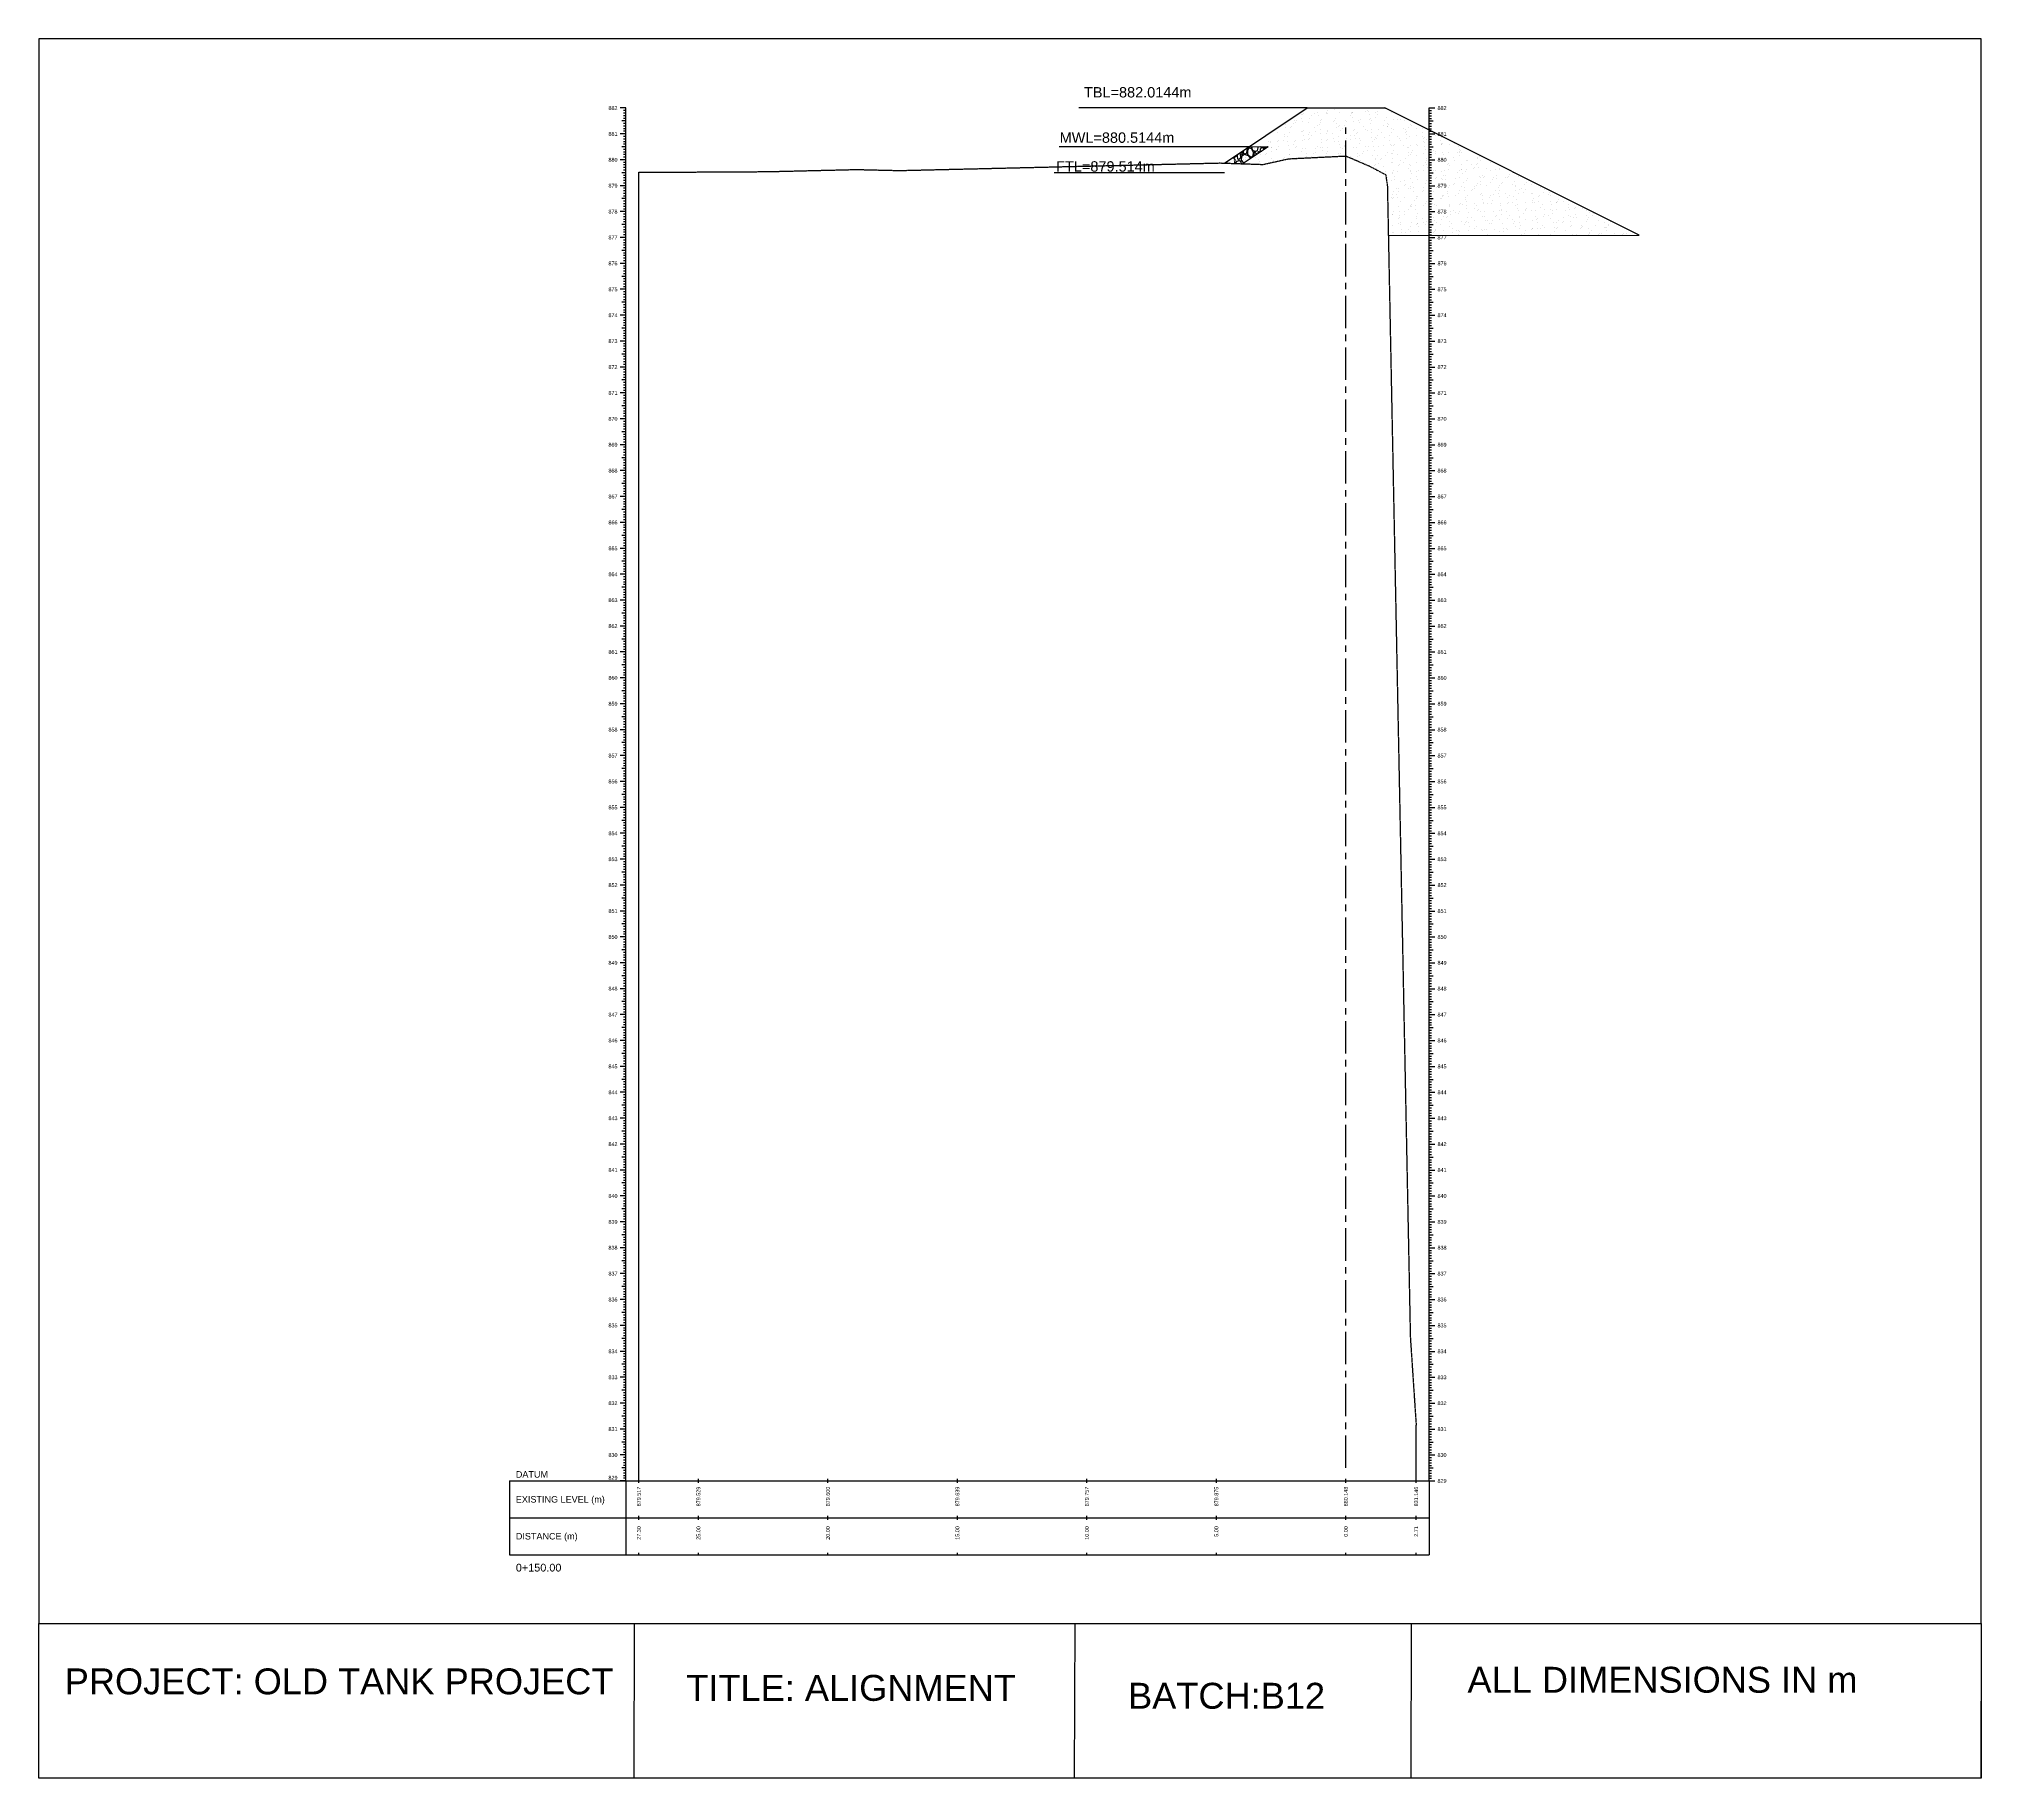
# Model space of a CAD drawing. Header units: millimetres. Extents: x 2640 to 12113, y 6003 to 13668.
# Drawn here: x 3529 to 4279, y 11706 to 12377 of the extents above; entities that cross this region are included whole.
import ezdxf
from ezdxf.enums import TextEntityAlignment as Align

# ---------------------------------------------------------------- set-up
doc = ezdxf.new("R2010")
doc.units = ezdxf.units.MM
doc.linetypes.add('CENTER', pattern=[2, 1.25, -0.25, 0.25, -0.25])
doc.linetypes.add('HIDDEN', pattern=[0.375, 0.25, -0.125])
for name, color, linetype in [('CL', 6, 'CENTER'), ('CS_Drawing', 7, 'Continuous'), ('GL', 3, 'HIDDEN')]:
    doc.layers.add(name, color=color, linetype=linetype)
doc.styles.get("Standard").update_dxf_attribs({"font": 'arial.ttf'})

msp = doc.modelspace()

# ---------------------------------------------------------------- hatches: boundary and pattern name
h = msp.add_hatch()
h.set_pattern_fill('GRAVEL', color=256, scale=0.25, angle=90)
h.set_pattern_definition([(318.0127875, (15854.0981, 3462.3663), (57.149999996, -50.800000004), [0.8543036, -84.576209]), (274.969741, (15854.7331, 3461.7948), (-6.350000362, 76.19999997), [1.4660118, -145.1351222]), (222.510447, (15854.8601, 3460.3343), (69.849999976, 63.500000027), [1.0337038, -102.336807]), (357.273689, (15856.4476, 3457.8578), (-126.9999999993, 6.350000013), [1.3350113, -132.1660936]), (22.8336542, (15857.7811, 3457.7943), (-76.199999999, -31.7500000027), [1.3090842, -129.5995194]), (87.273689, (15858.9876, 3458.3023), (-6.350000013, -126.9999999993), [1.3350113, -132.1660936]), (127.6942405, (15859.0511, 3459.6358), (63.5000000048, -82.5499999963), [1.7654842, -174.7827883]), (162.2553284, (15857.9716, 3461.0328), (-139.699999996, 44.450000012), [1.6667988, -165.0131415]), (211.4295656, (15856.3841, 3461.5408), (-82.5499999956, -50.800000007), [1.3395325, -132.6138642]), (265.2363583, (15855.2411, 3460.8423), (6.350000011, 69.849999999), [1.5292832, -74.9348424]), (312.3974378, (15855.1141, 3459.31829), (69.8500000027, -76.1999999976), [1.9776948, -195.7919313]), (228.814075, (15856.5111, 3464.1443), (-38.100000003, -44.449999997), [0.6750113, -66.8264146]), (261.4692344, (15856.0666, 3463.6363), (12.6999999856, 82.550000002), [1.284205, -127.1365975]), (315, (15855.876, 3462.3663), (6.35, -1e-15), [0.8980233, -8.0822328]), (293.1985905, (15855.1141, 3461.9218), (-12.7, 31.75), [0.4836033, -47.876556]), (21.8014095, (15855.3046, 3461.4773), (-19.05, -6.35), [0.683914, -33.5118825]), (120.9637565, (15855.9396, 3461.7313), (-12.7, 19.05), [1.1107991, -35.9157454]), (251.565051, (15855.3681, 3462.6838), (6.35, 12.7), [0.8032179, -19.2772453]), (106.3895403, (15855.3046, 3457.7943), (-19.05, 63.5), [1.12522, -111.3970667]), (160.346176, (15854.9871, 3458.8738), (69.849999999, -25.400000002), [0.9439973, -93.4555392]), (23.1985905, (15854.0981, 3462.6838), (-31.75, -12.7), [0.9672002, -47.392959]), (73.6104597, (15854.9871, 3463.0648), (-19.0499999956, -63.500000001), [1.12522, -111.3970667]), (69.443955, (15859.2416, 3457.7943), (-12.7, -31.75), [1.085088, -53.1693358]), (24.7751406, (15859.6226, 3458.8103), (-69.849999983, -31.750000038), [0.9091803, -90.0089835]), (156.8014095, (15860.4481, 3462.7473), (-31.75, 12.7), [0.9672003, -47.392959]), (107.3540246, (15859.5591, 3463.1283), (25.400000005, -82.549999998), [1.0644569, -105.38094]), (159.443955, (15860.4481, 3459.6358), (31.75, -12.7), [0.542544, -53.7118798]), (191.309932, (15860.4481, 3462.3663), (-25.4, -6.35), [0.3237865, -32.0549874]), (255.963757, (15860.1306, 3462.3028), (6.35, 19.05), [1.3090842, -24.8726365]), (276.009006, (15859.8131, 3461.0328), (-6.350000003, 63.5), [1.2131675, -120.1034122]), (33.690068, (15856.5111, 3461.7313), (-12.7, -6.35), [0.9158097, -21.979441]), (83.1572266, (15857.2731, 3462.2393), (12.6999999943, 107.9500000007), [1.598892, -158.2900227]), (150.945396, (15857.4636, 3463.8268), (44.45, -25.4), [0.6537706, -64.7234808]), (180, (15856.892, 3464.144), (-6.35, -6.35), [0.381, -5.969]), (210.256437, (15859.6226, 3460.9058), (44.450000002, 25.399999997), [0.8821674, -87.334852]), (138.0127875, (15858.8606, 3460.4613), (-57.149999996, 50.800000004), [1.7086072, -83.7219055]), (90, (15857.5906, 3461.604), (-6.35, 6.35), [1.651, -4.699]), (55.3048465, (15857.5906, 3463.2553), (44.449999966, 63.500000024), [1.004024, -99.3982918]), (344.054604, (15858.1621, 3464.0808), (25.4, -6.35), [0.9245727, -45.304125]), (297.6459754, (15859.0511, 3463.8268), (63.4999999916, -120.6500000044), [1.5053627, -149.031161]), (265.4260787, (15859.7496, 3462.4933), (-6.35, -82.55), [1.5925737, -157.6646161])])
h.paths.add_polyline_path([(3986.81, 12329.225), (3993.669, 12328.991), (4003.718, 12335.69), (3996.228, 12335.504)])

# ---------------------------------------------------------------- linework, layer by layer
at = {"color": 1}
msp.add_line((4018.728, 12350.504), (3930.561, 12350.504), dxfattribs=at)
for p, q in [((3986.81, 12329.225), (4018.728, 12350.504)), ((4018.728, 12350.504), (4048.728, 12350.504)), ((4018.728, 12350.504), (4018.728, 12350.504)), ((4146.922, 12301.407), (4048.728, 12350.504)), ((3993.669, 12328.991), (4003.718, 12335.69)), ((3996.228, 12335.504), (4003.718, 12335.69))]:
    msp.add_line(p, q)
at = {"linetype": 'Continuous'}
for p, q in [((4014.033, 12345.577), (4014.033, 12345.577)), ((4014.651, 12345.498), (4014.651, 12345.498)), ((4016.377, 12348.667), (4016.377, 12348.667)), ((4016.648, 12346.602), (4016.648, 12346.602)), ((4016.708, 12348.159), (4016.708, 12348.159)), ((4016.822, 12345.28), (4016.822, 12345.28)), ((4016.968, 12348.026), (4016.968, 12348.026)), ((4017.397, 12348.494), (4017.397, 12348.494)), ((4019.711, 12346.557), (4019.711, 12346.557)), ((4020.394, 12347.628), (4020.394, 12347.628)), ((4021.602, 12348.319), (4021.602, 12348.319)), ((4022.917, 12348.944), (4022.917, 12348.944)), ((4023.091, 12347.622), (4023.091, 12347.622)), ((4023.967, 12345.597), (4023.967, 12345.597)), ((4024.114, 12345.044), (4024.114, 12345.044)), ((4024.396, 12346.065), (4024.396, 12346.065)), ((4026.072, 12348.609), (4026.072, 12348.609)), ((4026.421, 12348.275), (4026.421, 12348.275)), ((4026.496, 12348.479), (4026.496, 12348.479)), ((4026.754, 12349.68), (4026.754, 12349.68)), ((4029.009, 12345.204), (4029.009, 12345.204)), ((4029.225, 12345.626), (4029.225, 12345.626)), ((4029.359, 12349.964), (4029.359, 12349.964)), ((4029.813, 12346.514), (4029.813, 12346.514)), ((4031.39, 12348.639), (4031.39, 12348.639)), ((4033.421, 12345.845), (4033.421, 12345.845)), ((4033.903, 12345.364), (4033.903, 12345.364)), ((4035.585, 12347.677), (4035.585, 12347.677)), ((4035.738, 12348.373), (4035.738, 12348.373)), ((4036.081, 12348.856), (4036.081, 12348.856)), ((4036.167, 12348.841), (4036.167, 12348.841)), ((4036.284, 12348.799), (4036.284, 12348.799)), ((4036.353, 12346.791), (4036.353, 12346.791)), ((4036.527, 12345.469), (4036.527, 12345.469)), ((4038.797, 12345.524), (4038.797, 12345.524)), ((4039.489, 12345.872), (4039.489, 12345.872)), ((4041.178, 12348.959), (4041.178, 12348.959)), ((4041.946, 12349.728), (4041.946, 12349.728)), ((4042.621, 12349.133), (4042.621, 12349.133)), ((4042.737, 12345.944), (4042.737, 12345.944)), ((4042.795, 12347.81), (4042.795, 12347.81)), ((4043.166, 12346.412), (4043.166, 12346.412)), ((4043.691, 12345.684), (4043.691, 12345.684)), ((4045.167, 12346.853), (4045.167, 12346.853)), ((4045.191, 12348.622), (4045.191, 12348.622)), ((4045.85, 12347.924), (4045.85, 12347.924)), ((4046.072, 12349.119), (4046.072, 12349.119)), ((4048.585, 12345.844), (4048.585, 12345.844)), ((4049.063, 12350.152), (4049.063, 12350.152)), ((4049.517, 12346.702), (4049.517, 12346.702)), ((4050.967, 12349.279), (4050.967, 12349.279)), ((4051.528, 12348.904), (4051.528, 12348.904)), ((4052.191, 12346.192), (4052.191, 12346.192)), ((4053.479, 12346.004), (4053.479, 12346.004)), ((4054.681, 12345.921), (4054.681, 12345.921)), ((4056.231, 12345.657), (4056.231, 12345.657)), ((3999.729, 12337.595), (3999.729, 12337.595)), ((4004.286, 12340.596), (4004.286, 12340.596)), ((4004.623, 12337.755), (4004.623, 12337.755)), ((4006.99, 12342.454), (4006.99, 12342.454)), ((4007.167, 12340.978), (4007.167, 12340.978)), ((4007.427, 12337.614), (4007.427, 12337.614)), ((4007.856, 12338.082), (4007.856, 12338.082)), ((4009.517, 12337.915), (4009.517, 12337.915)), ((4009.881, 12340.292), (4009.881, 12340.292)), ((4010.144, 12339.472), (4010.144, 12339.472)), ((4010.38, 12344.26), (4010.38, 12344.26)), ((4010.554, 12342.938), (4010.554, 12342.938)), ((4011.009, 12339.488), (4011.009, 12339.488)), ((4012.061, 12341.138), (4012.061, 12341.138)), ((4012.197, 12342.82), (4012.197, 12342.82)), ((4012.626, 12343.288), (4012.626, 12343.288)), ((4013.351, 12344.506), (4013.351, 12344.506)), ((4014.047, 12337.667), (4014.047, 12337.667)), ((4014.326, 12344.724), (4014.326, 12344.724)), ((4014.411, 12338.075), (4014.411, 12338.075)), ((4016.504, 12341.523), (4016.504, 12341.523)), ((4016.88, 12337.863), (4016.88, 12337.863)), ((4016.955, 12341.298), (4016.955, 12341.298)), ((4017.277, 12341.83), (4017.277, 12341.83)), ((4017.548, 12339.765), (4017.548, 12339.765)), ((4017.723, 12338.443), (4017.723, 12338.443)), ((4019.197, 12340.391), (4019.197, 12340.391)), ((4019.22, 12344.884), (4019.22, 12344.884)), ((4019.305, 12338.235), (4019.305, 12338.235)), ((4019.626, 12340.859), (4019.626, 12340.859)), ((4019.726, 12338.647), (4019.726, 12338.647)), ((4020.408, 12339.718), (4020.408, 12339.718)), ((4021.651, 12343.069), (4021.651, 12343.069)), ((4021.849, 12341.458), (4021.849, 12341.458)), ((4022.864, 12343.574), (4022.864, 12343.574)), ((4023.545, 12344.172), (4023.545, 12344.172)), ((4023.817, 12342.107), (4023.817, 12342.107)), ((4023.991, 12340.785), (4023.991, 12340.785)), ((4024.199, 12338.395), (4024.199, 12338.395)), ((4026.086, 12340.699), (4026.086, 12340.699)), ((4026.197, 12337.961), (4026.197, 12337.961)), ((4026.626, 12338.429), (4026.626, 12338.429)), ((4026.743, 12341.618), (4026.743, 12341.618)), ((4026.768, 12341.77), (4026.768, 12341.77)), ((4028.651, 12340.639), (4028.651, 12340.639)), ((4029.093, 12338.555), (4029.093, 12338.555)), ((4029.239, 12337.716), (4029.239, 12337.716)), ((4030.085, 12344.449), (4030.085, 12344.449)), ((4030.259, 12343.127), (4030.259, 12343.127)), ((4030.713, 12339.677), (4030.713, 12339.677)), ((4030.967, 12343.167), (4030.967, 12343.167)), ((4030.985, 12337.612), (4030.985, 12337.612)), ((4031.396, 12343.635), (4031.396, 12343.635)), ((4031.637, 12341.778), (4031.637, 12341.778)), ((4032.446, 12342.75), (4032.446, 12342.75)), ((4033.129, 12343.821), (4033.129, 12343.821)), ((4033.988, 12338.715), (4033.988, 12338.715)), ((4035.6, 12339.767), (4035.6, 12339.767)), ((4035.65, 12338.21), (4035.65, 12338.21)), ((4036.531, 12341.938), (4036.531, 12341.938)), ((4036.981, 12342.019), (4036.981, 12342.019)), ((4037.253, 12339.954), (4037.253, 12339.954)), ((4037.427, 12338.631), (4037.427, 12338.631)), ((4037.967, 12340.738), (4037.967, 12340.738)), ((4038.396, 12341.206), (4038.396, 12341.206)), ((4038.807, 12344.801), (4038.807, 12344.801)), ((4038.882, 12338.875), (4038.882, 12338.875)), ((4039.504, 12337.963), (4039.504, 12337.963)), ((4040.421, 12343.416), (4040.421, 12343.416)), ((4041.426, 12342.098), (4041.426, 12342.098)), ((4041.96, 12341.819), (4041.96, 12341.819)), ((4043.249, 12344.36), (4043.249, 12344.36)), ((4043.521, 12342.295), (4043.521, 12342.295)), ((4043.695, 12340.973), (4043.695, 12340.973)), ((4043.776, 12339.035), (4043.776, 12339.035)), ((4044.149, 12337.523), (4044.149, 12337.523)), ((4044.967, 12338.308), (4044.967, 12338.308)), ((4045.182, 12338.943), (4045.182, 12338.943)), ((4045.396, 12338.776), (4045.396, 12338.776)), ((4045.864, 12340.014), (4045.864, 12340.014)), ((4046.32, 12342.258), (4046.32, 12342.258)), ((4047.421, 12340.986), (4047.421, 12340.986)), ((4048.32, 12343.87), (4048.32, 12343.87)), ((4048.67, 12339.195), (4048.67, 12339.195)), ((4049.737, 12343.514), (4049.737, 12343.514)), ((4049.789, 12344.637), (4049.789, 12344.637)), ((4049.963, 12343.315), (4049.963, 12343.315)), ((4050.166, 12343.982), (4050.166, 12343.982)), ((4050.418, 12339.865), (4050.418, 12339.865)), ((4050.689, 12337.8), (4050.689, 12337.8)), ((4051.214, 12342.418), (4051.214, 12342.418)), ((4051.542, 12340.994), (4051.542, 12340.994)), ((4052.224, 12342.065), (4052.224, 12342.065)), ((4053.564, 12339.355), (4053.564, 12339.355)), ((4054.42, 12338.557), (4054.42, 12338.557)), ((4054.695, 12338.011), (4054.695, 12338.011)), ((4056.108, 12342.578), (4056.108, 12342.578)), ((4056.686, 12342.207), (4056.686, 12342.207)), ((4056.737, 12341.085), (4056.737, 12341.085)), ((4056.958, 12340.142), (4056.958, 12340.142)), ((4057.132, 12338.82), (4057.132, 12338.82)), ((4057.166, 12341.553), (4057.166, 12341.553)), ((4057.902, 12343.046), (4057.902, 12343.046)), ((4058.458, 12339.515), (4058.458, 12339.515)), ((4058.585, 12344.117), (4058.585, 12344.117)), ((4059.191, 12343.763), (4059.191, 12343.763)), ((4061.002, 12342.738), (4061.002, 12342.738)), ((4061.056, 12340.063), (4061.056, 12340.063)), ((4063.226, 12342.484), (4063.226, 12342.484)), ((4063.352, 12339.675), (4063.352, 12339.675)), ((4063.4, 12341.162), (4063.4, 12341.162)), ((4063.737, 12338.655), (4063.737, 12338.655)), ((4063.854, 12337.712), (4063.854, 12337.712)), ((4064.166, 12339.123), (4064.166, 12339.123)), ((4064.96, 12338.258), (4064.96, 12338.258)), ((4066.191, 12341.333), (4066.191, 12341.333)), ((4068.246, 12339.835), (4068.246, 12339.835)), ((4070.394, 12337.989), (4070.394, 12337.989)), ((4070.638, 12339.238), (4070.638, 12339.238)), ((3990.188, 12330.415), (3990.188, 12330.415)), ((3991.315, 12330.1), (3991.315, 12330.1)), ((3992.204, 12332.463), (3992.204, 12332.463)), ((3992.476, 12330.398), (3992.476, 12330.398)), ((3993.34, 12332.309), (3993.34, 12332.309)), ((3994.284, 12330.442), (3994.284, 12330.442)), ((3994.966, 12331.513), (3994.966, 12331.513)), ((3995.082, 12330.575), (3995.082, 12330.575)), ((3995.656, 12334.838), (3995.656, 12334.838)), ((3996.085, 12335.306), (3996.085, 12335.306)), ((3997.347, 12334.161), (3997.347, 12334.161)), ((3997.423, 12335.369), (3997.423, 12335.369)), ((3998.472, 12334.804), (3998.472, 12334.804)), ((3998.744, 12332.739), (3998.744, 12332.739)), ((3998.918, 12331.417), (3998.918, 12331.417)), ((3999.976, 12330.735), (3999.976, 12330.735)), ((4000.644, 12332.493), (4000.644, 12332.493)), ((4001.327, 12333.564), (4001.327, 12333.564)), ((4002.241, 12334.321), (4002.241, 12334.321)), ((4002.656, 12332.408), (4002.656, 12332.408)), ((4003.085, 12332.876), (4003.085, 12332.876)), ((4003.783, 12337.42), (4003.783, 12337.42)), ((4004.74, 12337.146), (4004.74, 12337.146)), ((4004.87, 12330.895), (4004.87, 12330.895)), ((4005.012, 12335.081), (4005.012, 12335.081)), ((4005.11, 12335.086), (4005.11, 12335.086)), ((4005.186, 12333.759), (4005.186, 12333.759)), ((4005.64, 12330.309), (4005.64, 12330.309)), ((4007.005, 12334.544), (4007.005, 12334.544)), ((4007.135, 12334.481), (4007.135, 12334.481)), ((4007.687, 12335.616), (4007.687, 12335.616)), ((4009.764, 12331.055), (4009.764, 12331.055)), ((4010.158, 12331.562), (4010.158, 12331.562)), ((4011.28, 12337.423), (4011.28, 12337.423)), ((4011.454, 12336.101), (4011.454, 12336.101)), ((4011.909, 12332.651), (4011.909, 12332.651)), ((4012.03, 12334.641), (4012.03, 12334.641)), ((4012.11, 12332.656), (4012.11, 12332.656)), ((4013.365, 12336.596), (4013.365, 12336.596)), ((4014.426, 12335.185), (4014.426, 12335.185)), ((4014.658, 12331.215), (4014.658, 12331.215)), ((4014.855, 12335.653), (4014.855, 12335.653)), ((4016.518, 12333.613), (4016.518, 12333.613)), ((4016.924, 12334.801), (4016.924, 12334.801)), ((4018.177, 12334.993), (4018.177, 12334.993)), ((4018.449, 12332.928), (4018.449, 12332.928)), ((4018.623, 12331.606), (4018.623, 12331.606)), ((4019.552, 12331.375), (4019.552, 12331.375)), ((4020.422, 12331.808), (4020.422, 12331.808)), ((4021.426, 12332.755), (4021.426, 12332.755)), ((4021.818, 12334.961), (4021.818, 12334.961)), ((4021.855, 12333.223), (4021.855, 12333.223)), ((4022.879, 12335.664), (4022.879, 12335.664)), ((4023.88, 12335.433), (4023.88, 12335.433)), ((4024.445, 12337.335), (4024.445, 12337.335)), ((4024.446, 12331.535), (4024.446, 12331.535)), ((4024.717, 12335.27), (4024.717, 12335.27)), ((4024.891, 12333.948), (4024.891, 12333.948)), ((4026.1, 12332.789), (4026.1, 12332.789)), ((4026.712, 12335.121), (4026.712, 12335.121)), ((4026.783, 12333.86), (4026.783, 12333.86)), ((4030.88, 12333.004), (4030.88, 12333.004)), ((4031.159, 12336.29), (4031.159, 12336.29)), ((4031.606, 12335.281), (4031.606, 12335.281)), ((4031.613, 12332.84), (4031.613, 12332.84)), ((4032.461, 12334.84), (4032.461, 12334.84)), ((4033.143, 12335.911), (4033.143, 12335.911)), ((4033.196, 12335.532), (4033.196, 12335.532)), ((4033.625, 12336), (4033.625, 12336)), ((4034.235, 12331.855), (4034.235, 12331.855)), ((4035.614, 12331.857), (4035.614, 12331.857)), ((4036.5, 12335.441), (4036.5, 12335.441)), ((4037.88, 12330.574), (4037.88, 12330.574)), ((4037.881, 12335.181), (4037.881, 12335.181)), ((4038.153, 12333.116), (4038.153, 12333.116)), ((4038.327, 12331.794), (4038.327, 12331.794)), ((4038.821, 12336.891), (4038.821, 12336.891)), ((4039.129, 12332.015), (4039.129, 12332.015)), ((4039.518, 12330.053), (4039.518, 12330.053)), ((4040.196, 12333.102), (4040.196, 12333.102)), ((4040.625, 12333.57), (4040.625, 12333.57)), ((4041.394, 12335.601), (4041.394, 12335.601)), ((4041.974, 12333.909), (4041.974, 12333.909)), ((4042.65, 12335.78), (4042.65, 12335.78)), ((4044.023, 12332.175), (4044.023, 12332.175)), ((4044.421, 12335.458), (4044.421, 12335.458)), ((4044.595, 12334.136), (4044.595, 12334.136)), ((4045.05, 12330.686), (4045.05, 12330.686)), ((4045.196, 12331.033), (4045.196, 12331.033)), ((4045.878, 12332.104), (4045.878, 12332.104)), ((4046.288, 12335.761), (4046.288, 12335.761)), ((4047.196, 12330.673), (4047.196, 12330.673)), ((4047.625, 12331.141), (4047.625, 12331.141)), ((4048.335, 12335.96), (4048.335, 12335.96)), ((4048.917, 12332.335), (4048.917, 12332.335)), ((4049.65, 12333.351), (4049.65, 12333.351)), ((4050.863, 12336.478), (4050.863, 12336.478)), ((4051.183, 12335.921), (4051.183, 12335.921)), ((4051.318, 12333.028), (4051.318, 12333.028)), ((4051.556, 12333.084), (4051.556, 12333.084)), ((4051.59, 12330.963), (4051.59, 12330.963)), ((4051.966, 12335.879), (4051.966, 12335.879)), ((4052.239, 12334.155), (4052.239, 12334.155)), ((4052.395, 12336.347), (4052.395, 12336.347)), ((4053.811, 12332.495), (4053.811, 12332.495)), ((4054.71, 12330.101), (4054.71, 12330.101)), ((4056.077, 12336.081), (4056.077, 12336.081)), ((4056.65, 12330.921), (4056.65, 12330.921)), ((4057.586, 12335.37), (4057.586, 12335.37)), ((4057.858, 12333.305), (4057.858, 12333.305)), ((4057.917, 12335.136), (4057.917, 12335.136)), ((4058.032, 12331.983), (4058.032, 12331.983)), ((4058.599, 12336.207), (4058.599, 12336.207)), ((4058.705, 12332.655), (4058.705, 12332.655)), ((4058.966, 12333.449), (4058.966, 12333.449)), ((4059.395, 12333.917), (4059.395, 12333.917)), ((4060.971, 12336.241), (4060.971, 12336.241)), ((4061.07, 12332.153), (4061.07, 12332.153)), ((4061.42, 12336.127), (4061.42, 12336.127)), ((4063.6, 12332.815), (4063.6, 12332.815)), ((4064.126, 12335.647), (4064.126, 12335.647)), ((4064.277, 12337.187), (4064.277, 12337.187)), ((4064.3, 12334.325), (4064.3, 12334.325)), ((4064.754, 12330.875), (4064.754, 12330.875)), ((4064.974, 12330.348), (4064.974, 12330.348)), ((4065.865, 12336.401), (4065.865, 12336.401)), ((4065.966, 12331.02), (4065.966, 12331.02)), ((4066.395, 12331.488), (4066.395, 12331.488)), ((4067.43, 12334.204), (4067.43, 12334.204)), ((4068.42, 12333.698), (4068.42, 12333.698)), ((4068.494, 12332.975), (4068.494, 12332.975)), ((4070.568, 12336.667), (4070.568, 12336.667)), ((4070.737, 12336.226), (4070.737, 12336.226)), ((4070.759, 12336.561), (4070.759, 12336.561)), ((4071.022, 12333.217), (4071.022, 12333.217)), ((4071.166, 12336.694), (4071.166, 12336.694)), ((4071.334, 12332.4), (4071.334, 12332.4)), ((4073.388, 12333.135), (4073.388, 12333.135)), ((4073.791, 12336.256), (4073.791, 12336.256)), ((4075.42, 12331.268), (4075.42, 12331.268)), ((4075.653, 12336.721), (4075.653, 12336.721)), ((4075.738, 12330.072), (4075.738, 12330.072)), ((4077.012, 12333.38), (4077.012, 12333.38)), ((4077.29, 12335.558), (4077.29, 12335.558)), ((4077.562, 12333.493), (4077.562, 12333.493)), ((4077.695, 12334.451), (4077.695, 12334.451)), ((4077.736, 12333.796), (4077.736, 12333.796)), ((4077.736, 12332.171), (4077.736, 12332.171)), ((4078.165, 12334.264), (4078.165, 12334.264)), ((4078.282, 12333.295), (4078.282, 12333.295)), ((4080.166, 12330.397), (4080.166, 12330.397)), ((4080.632, 12330.232), (4080.632, 12330.232)), ((4084.459, 12331.063), (4084.459, 12331.063)), ((4084.736, 12331.367), (4084.736, 12331.367)), ((4085.165, 12331.835), (4085.165, 12331.835)), ((4085.526, 12330.392), (4085.526, 12330.392)), ((3988.606, 12329.461), (3988.606, 12329.461)), ((3990.886, 12329.631), (3990.886, 12329.631)), ((3992.65, 12329.075), (3992.65, 12329.075)), ((4000.34, 12329.88), (4000.34, 12329.88)), ((4003.798, 12329.51), (4003.798, 12329.51)), ((4041.479, 12328.952), (4041.479, 12328.952)), ((4044.879, 12328.145), (4044.879, 12328.145)), ((4045.321, 12328.621), (4045.321, 12328.621)), ((4045.495, 12327.299), (4045.495, 12327.299)), ((4046.373, 12329.112), (4046.373, 12329.112)), ((4048.349, 12328.05), (4048.349, 12328.05)), ((4048.886, 12325.837), (4048.886, 12325.837)), ((4049.425, 12323.037), (4049.425, 12323.037)), ((4049.854, 12323.505), (4049.854, 12323.505)), ((4051.267, 12329.272), (4051.267, 12329.272)), ((4051.571, 12325.174), (4051.571, 12325.174)), ((4051.764, 12329.641), (4051.764, 12329.641)), ((4051.879, 12325.715), (4051.879, 12325.715)), ((4052.218, 12326.191), (4052.218, 12326.191)), ((4052.253, 12326.245), (4052.253, 12326.245)), ((4052.49, 12324.126), (4052.49, 12324.126)), ((4052.664, 12322.804), (4052.664, 12322.804)), ((4053.78, 12325.997), (4053.78, 12325.997)), ((4054.196, 12328.243), (4054.196, 12328.243)), ((4054.625, 12328.711), (4054.625, 12328.711)), ((4056.162, 12329.432), (4056.162, 12329.432)), ((4056.409, 12322.572), (4056.409, 12322.572)), ((4057.931, 12327.226), (4057.931, 12327.226)), ((4058.486, 12328.533), (4058.486, 12328.533)), ((4058.614, 12328.297), (4058.614, 12328.297)), ((4058.674, 12326.158), (4058.674, 12326.158)), ((4058.758, 12326.468), (4058.758, 12326.468)), ((4058.879, 12323.286), (4058.879, 12323.286)), ((4058.932, 12325.146), (4058.932, 12325.146)), ((4061.056, 12329.592), (4061.056, 12329.592)), ((4061.084, 12324.243), (4061.084, 12324.243)), ((4061.196, 12325.814), (4061.196, 12325.814)), ((4061.303, 12322.732), (4061.303, 12322.732)), ((4061.625, 12326.282), (4061.625, 12326.282)), ((4063.568, 12326.318), (4063.568, 12326.318)), ((4063.649, 12328.492), (4063.649, 12328.492)), ((4064.292, 12329.277), (4064.292, 12329.277)), ((4065.026, 12328.81), (4065.026, 12328.81)), ((4065.2, 12327.488), (4065.2, 12327.488)), ((4065.654, 12324.038), (4065.654, 12324.038)), ((4065.95, 12329.752), (4065.95, 12329.752)), ((4066.197, 12322.892), (4066.197, 12322.892)), ((4067.445, 12326.294), (4067.445, 12326.294)), ((4068.195, 12323.384), (4068.195, 12323.384)), ((4068.462, 12326.478), (4068.462, 12326.478)), ((4068.624, 12323.852), (4068.624, 12323.852)), ((4070.649, 12326.062), (4070.649, 12326.062)), ((4070.666, 12323.419), (4070.666, 12323.419)), ((4071.091, 12323.052), (4071.091, 12323.052)), ((4071.349, 12324.49), (4071.349, 12324.49)), ((4071.922, 12326.379), (4071.922, 12326.379)), ((4072.194, 12324.314), (4072.194, 12324.314)), ((4072.368, 12322.992), (4072.368, 12322.992)), ((4072.966, 12328.59), (4072.966, 12328.59)), ((4073.357, 12326.638), (4073.357, 12326.638)), ((4073.395, 12329.058), (4073.395, 12329.058)), ((4073.805, 12328.346), (4073.805, 12328.346)), ((4075.985, 12323.212), (4075.985, 12323.212)), ((4077.027, 12325.47), (4077.027, 12325.47)), ((4077.649, 12323.633), (4077.649, 12323.633)), ((4077.709, 12326.541), (4077.709, 12326.541)), ((4078.19, 12328.721), (4078.19, 12328.721)), ((4078.251, 12326.798), (4078.251, 12326.798)), ((4078.462, 12326.656), (4078.462, 12326.656)), ((4078.636, 12325.334), (4078.636, 12325.334)), ((4079.966, 12326.161), (4079.966, 12326.161)), ((4080.395, 12326.629), (4080.395, 12326.629)), ((4080.879, 12323.372), (4080.879, 12323.372)), ((4082.419, 12328.839), (4082.419, 12328.839)), ((4083.145, 12326.958), (4083.145, 12326.958)), ((4083.387, 12327.521), (4083.387, 12327.521)), ((4084.07, 12328.592), (4084.07, 12328.592)), ((4084.73, 12328.998), (4084.73, 12328.998)), ((4084.904, 12327.676), (4084.904, 12327.676)), ((4085.359, 12324.226), (4085.359, 12324.226)), ((4085.774, 12323.532), (4085.774, 12323.532)), ((4086.54, 12324.538), (4086.54, 12324.538)), ((4086.965, 12323.731), (4086.965, 12323.731)), ((4087.394, 12324.199), (4087.394, 12324.199)), ((4088.039, 12327.118), (4088.039, 12327.118)), ((4089.419, 12326.409), (4089.419, 12326.409)), ((4089.748, 12329.573), (4089.748, 12329.573)), ((4090.444, 12322.734), (4090.444, 12322.734)), ((4090.668, 12323.692), (4090.668, 12323.692)), ((4091.627, 12326.568), (4091.627, 12326.568)), ((4091.736, 12328.937), (4091.736, 12328.937)), ((4091.899, 12324.503), (4091.899, 12324.503)), ((4092.073, 12323.181), (4092.073, 12323.181)), ((4092.901, 12326.59), (4092.901, 12326.59)), ((4092.933, 12327.278), (4092.933, 12327.278)), ((4095.562, 12323.852), (4095.562, 12323.852)), ((4096.122, 12323.714), (4096.122, 12323.714)), ((4096.419, 12323.98), (4096.419, 12323.98)), ((4096.805, 12324.785), (4096.805, 12324.785)), ((4098.341, 12325.523), (4098.341, 12325.523)), ((4100.456, 12324.012), (4100.456, 12324.012)), ((4051.483, 12315.914), (4051.483, 12315.914)), ((4051.515, 12322.412), (4051.515, 12322.412)), ((4051.585, 12317.264), (4051.585, 12317.264)), ((4051.655, 12315.401), (4051.655, 12315.401)), ((4052.084, 12315.87), (4052.084, 12315.87)), ((4052.267, 12318.335), (4052.267, 12318.335)), ((4053.118, 12319.354), (4053.118, 12319.354)), ((4053.39, 12317.289), (4053.39, 12317.289)), ((4053.564, 12315.967), (4053.564, 12315.967)), ((4053.865, 12319.349), (4053.865, 12319.349)), ((4054.108, 12318.079), (4054.108, 12318.079)), ((4054.724, 12322.191), (4054.724, 12322.191)), ((4056.378, 12316.074), (4056.378, 12316.074)), ((4056.425, 12320.608), (4056.425, 12320.608)), ((4056.854, 12321.076), (4056.854, 12321.076)), ((4057.946, 12319.316), (4057.946, 12319.316)), ((4058.628, 12320.387), (4058.628, 12320.387)), ((4058.759, 12319.509), (4058.759, 12319.509)), ((4059.386, 12321.696), (4059.386, 12321.696)), ((4059.658, 12319.631), (4059.658, 12319.631)), ((4059.832, 12318.309), (4059.832, 12318.309)), ((4061.099, 12316.333), (4061.099, 12316.333)), ((4061.108, 12315.65), (4061.108, 12315.65)), ((4061.272, 12316.234), (4061.272, 12316.234)), ((4063.425, 12318.178), (4063.425, 12318.178)), ((4063.653, 12319.669), (4063.653, 12319.669)), ((4063.854, 12318.646), (4063.854, 12318.646)), ((4064.306, 12321.367), (4064.306, 12321.367)), ((4064.988, 12322.438), (4064.988, 12322.438)), ((4065.879, 12320.856), (4065.879, 12320.856)), ((4065.926, 12321.973), (4065.926, 12321.973)), ((4066.1, 12320.651), (4066.1, 12320.651)), ((4066.166, 12316.394), (4066.166, 12316.394)), ((4066.554, 12317.201), (4066.554, 12317.201)), ((4066.826, 12315.136), (4066.826, 12315.136)), ((4067.459, 12318.384), (4067.459, 12318.384)), ((4068.547, 12319.829), (4068.547, 12319.829)), ((4070.425, 12315.749), (4070.425, 12315.749)), ((4070.681, 12315.509), (4070.681, 12315.509)), ((4070.854, 12316.217), (4070.854, 12316.217)), ((4071.06, 12316.554), (4071.06, 12316.554)), ((4071.363, 12316.58), (4071.363, 12316.58)), ((4072.878, 12318.426), (4072.878, 12318.426)), ((4073.094, 12317.477), (4073.094, 12317.477)), ((4073.268, 12316.155), (4073.268, 12316.155)), ((4073.441, 12319.989), (4073.441, 12319.989)), ((4073.82, 12320.436), (4073.82, 12320.436)), ((4075.195, 12320.955), (4075.195, 12320.955)), ((4075.624, 12321.423), (4075.624, 12321.423)), ((4075.954, 12316.714), (4075.954, 12316.714)), ((4077.041, 12317.56), (4077.041, 12317.56)), ((4077.724, 12318.631), (4077.724, 12318.631)), ((4078.336, 12320.149), (4078.336, 12320.149)), ((4079.091, 12321.884), (4079.091, 12321.884)), ((4079.362, 12319.819), (4079.362, 12319.819)), ((4079.536, 12318.497), (4079.536, 12318.497)), ((4079.878, 12315.997), (4079.878, 12315.997)), ((4079.991, 12315.047), (4079.991, 12315.047)), ((4080.18, 12322.487), (4080.18, 12322.487)), ((4080.848, 12316.874), (4080.848, 12316.874)), ((4082.195, 12318.525), (4082.195, 12318.525)), ((4082.624, 12318.993), (4082.624, 12318.993)), ((4083.23, 12320.309), (4083.23, 12320.309)), ((4083.402, 12319.611), (4083.402, 12319.611)), ((4084.084, 12320.682), (4084.084, 12320.682)), ((4084.649, 12321.203), (4084.649, 12321.203)), ((4085.631, 12322.161), (4085.631, 12322.161)), ((4085.742, 12317.034), (4085.742, 12317.034)), ((4085.805, 12320.839), (4085.805, 12320.839)), ((4086.259, 12317.389), (4086.259, 12317.389)), ((4086.531, 12315.324), (4086.531, 12315.324)), ((4086.555, 12316.628), (4086.555, 12316.628)), ((4088.124, 12320.469), (4088.124, 12320.469)), ((4089.195, 12316.096), (4089.195, 12316.096)), ((4089.624, 12316.564), (4089.624, 12316.564)), ((4089.762, 12321.663), (4089.762, 12321.663)), ((4090.636, 12317.194), (4090.636, 12317.194)), ((4091.649, 12318.774), (4091.649, 12318.774)), ((4092.527, 12319.731), (4092.527, 12319.731)), ((4092.799, 12317.666), (4092.799, 12317.666)), ((4092.915, 12318.68), (4092.915, 12318.68)), ((4092.973, 12316.344), (4092.973, 12316.344)), ((4093.018, 12320.629), (4093.018, 12320.629)), ((4093.965, 12321.302), (4093.965, 12321.302)), ((4094.394, 12321.77), (4094.394, 12321.77)), ((4095.531, 12317.354), (4095.531, 12317.354)), ((4096.137, 12315.804), (4096.137, 12315.804)), ((4096.819, 12316.875), (4096.819, 12316.875)), ((4097.912, 12320.789), (4097.912, 12320.789)), ((4098.648, 12316.344), (4098.648, 12316.344)), ((4098.795, 12322.073), (4098.795, 12322.073)), ((4099.067, 12320.008), (4099.067, 12320.008)), ((4099.241, 12318.686), (4099.241, 12318.686)), ((4099.276, 12320.731), (4099.276, 12320.731)), ((4099.695, 12315.236), (4099.695, 12315.236)), ((4100.425, 12317.514), (4100.425, 12317.514)), ((4100.965, 12318.872), (4100.965, 12318.872)), ((4101.394, 12319.34), (4101.394, 12319.34)), ((4102.497, 12317.856), (4102.497, 12317.856)), ((4102.806, 12320.949), (4102.806, 12320.949)), ((4103.18, 12318.927), (4103.18, 12318.927)), ((4103.419, 12321.55), (4103.419, 12321.55)), ((4105.319, 12317.674), (4105.319, 12317.674)), ((4105.509, 12321.028), (4105.509, 12321.028)), ((4105.963, 12317.578), (4105.963, 12317.578)), ((4106.235, 12315.513), (4106.235, 12315.513)), ((4107.965, 12316.443), (4107.965, 12316.443)), ((4108.394, 12316.911), (4108.394, 12316.911)), ((4108.858, 12319.907), (4108.858, 12319.907)), ((4110.213, 12317.834), (4110.213, 12317.834)), ((4110.419, 12319.121), (4110.419, 12319.121)), ((4112.011, 12316.924), (4112.011, 12316.924)), ((4112.503, 12317.854), (4112.503, 12317.854)), ((4112.677, 12316.532), (4112.677, 12316.532)), ((4115.915, 12315.119), (4115.915, 12315.119)), ((4051.568, 12309.266), (4051.568, 12309.266)), ((4051.599, 12309.354), (4051.599, 12309.354)), ((4052.282, 12310.426), (4052.282, 12310.426)), ((4053.884, 12307.766), (4053.884, 12307.766)), ((4054.018, 12312.517), (4054.018, 12312.517)), ((4054.112, 12312.489), (4054.112, 12312.489)), ((4054.29, 12310.452), (4054.29, 12310.452)), ((4054.313, 12308.234), (4054.313, 12308.234)), ((4054.464, 12309.13), (4054.464, 12309.13)), ((4054.738, 12314.282), (4054.738, 12314.282)), ((4056.338, 12310.444), (4056.338, 12310.444)), ((4056.462, 12309.426), (4056.462, 12309.426)), ((4057.96, 12311.406), (4057.96, 12311.406)), ((4058.642, 12312.477), (4058.642, 12312.477)), ((4058.654, 12312.972), (4058.654, 12312.972)), ((4059.006, 12312.649), (4059.006, 12312.649)), ((4059.083, 12313.44), (4059.083, 12313.44)), ((4060.286, 12314.859), (4060.286, 12314.859)), ((4060.558, 12312.794), (4060.558, 12312.794)), ((4060.732, 12311.472), (4060.732, 12311.472)), ((4061.113, 12308.423), (4061.113, 12308.423)), ((4061.186, 12308.022), (4061.186, 12308.022)), ((4061.356, 12309.586), (4061.356, 12309.586)), ((4063.338, 12308.014), (4063.338, 12308.014)), ((4063.9, 12312.809), (4063.9, 12312.809)), ((4064.32, 12313.457), (4064.32, 12313.457)), ((4065.003, 12314.528), (4065.003, 12314.528)), ((4065.654, 12310.542), (4065.654, 12310.542)), ((4066.083, 12311.011), (4066.083, 12311.011)), ((4066.251, 12309.746), (4066.251, 12309.746)), ((4067, 12313.813), (4067, 12313.813)), ((4067.454, 12310.363), (4067.454, 12310.363)), ((4067.474, 12310.474), (4067.474, 12310.474)), ((4067.726, 12308.298), (4067.726, 12308.298)), ((4068.108, 12313.22), (4068.108, 12313.22)), ((4068.794, 12312.969), (4068.794, 12312.969)), ((4070.695, 12307.599), (4070.695, 12307.599)), ((4071.377, 12308.67), (4071.377, 12308.67)), ((4072.654, 12308.113), (4072.654, 12308.113)), ((4073.083, 12308.581), (4073.083, 12308.581)), ((4073.689, 12313.129), (4073.689, 12313.129)), ((4073.723, 12312.705), (4073.723, 12312.705)), ((4073.834, 12312.526), (4073.834, 12312.526)), ((4073.994, 12310.64), (4073.994, 12310.64)), ((4074.168, 12309.318), (4074.168, 12309.318)), ((4075.108, 12310.791), (4075.108, 12310.791)), ((4076.039, 12310.066), (4076.039, 12310.066)), ((4077.056, 12309.65), (4077.056, 12309.65)), ((4077.424, 12313.319), (4077.424, 12313.319)), ((4077.738, 12310.721), (4077.738, 12310.721)), ((4077.853, 12313.787), (4077.853, 12313.787)), ((4078.583, 12313.289), (4078.583, 12313.289)), ((4080.194, 12314.577), (4080.194, 12314.577)), ((4080.263, 12312.982), (4080.263, 12312.982)), ((4080.437, 12311.66), (4080.437, 12311.66)), ((4080.891, 12308.21), (4080.891, 12308.21)), ((4080.933, 12310.226), (4080.933, 12310.226)), ((4082.108, 12308.361), (4082.108, 12308.361)), ((4083.416, 12311.701), (4083.416, 12311.701)), ((4083.477, 12313.449), (4083.477, 12313.449)), ((4084.098, 12312.773), (4084.098, 12312.773)), ((4084.424, 12310.89), (4084.424, 12310.89)), ((4084.853, 12311.358), (4084.853, 12311.358)), ((4085.827, 12310.386), (4085.827, 12310.386)), ((4086.569, 12308.719), (4086.569, 12308.719)), ((4086.705, 12314.002), (4086.705, 12314.002)), ((4086.878, 12313.567), (4086.878, 12313.567)), ((4087.159, 12310.552), (4087.159, 12310.552)), ((4087.431, 12308.487), (4087.431, 12308.487)), ((4088.371, 12313.609), (4088.371, 12313.609)), ((4089.776, 12313.753), (4089.776, 12313.753)), ((4090.459, 12314.824), (4090.459, 12314.824)), ((4090.721, 12310.546), (4090.721, 12310.546)), ((4091.424, 12308.46), (4091.424, 12308.46)), ((4091.853, 12308.928), (4091.853, 12308.928)), ((4092.93, 12310.77), (4092.93, 12310.77)), ((4093.265, 12313.769), (4093.265, 12313.769)), ((4093.427, 12312.894), (4093.427, 12312.894)), ((4093.699, 12310.829), (4093.699, 12310.829)), ((4093.873, 12309.507), (4093.873, 12309.507)), ((4093.878, 12311.138), (4093.878, 12311.138)), ((4095.615, 12310.706), (4095.615, 12310.706)), ((4096.151, 12307.894), (4096.151, 12307.894)), ((4096.194, 12313.666), (4096.194, 12313.666)), ((4096.623, 12314.134), (4096.623, 12314.134)), ((4096.834, 12308.965), (4096.834, 12308.965)), ((4098.159, 12313.929), (4098.159, 12313.929)), ((4099.29, 12312.821), (4099.29, 12312.821)), ((4099.967, 12313.171), (4099.967, 12313.171)), ((4100.141, 12311.849), (4100.141, 12311.849)), ((4100.51, 12310.866), (4100.51, 12310.866)), ((4100.595, 12308.399), (4100.595, 12308.399)), ((4100.878, 12308.708), (4100.878, 12308.708)), ((4102.512, 12309.946), (4102.512, 12309.946)), ((4103.022, 12307.591), (4103.022, 12307.591)), ((4103.053, 12314.089), (4103.053, 12314.089)), ((4103.194, 12311.237), (4103.194, 12311.237)), ((4103.194, 12311.017), (4103.194, 12311.017)), ((4103.623, 12311.705), (4103.623, 12311.705)), ((4105.404, 12311.026), (4105.404, 12311.026)), ((4105.648, 12313.915), (4105.648, 12313.915)), ((4105.65, 12314.873), (4105.65, 12314.873)), ((4106.409, 12314.19), (4106.409, 12314.19)), ((4106.863, 12310.74), (4106.863, 12310.74)), ((4107.135, 12308.675), (4107.135, 12308.675)), ((4107.916, 12307.751), (4107.916, 12307.751)), ((4107.947, 12314.249), (4107.947, 12314.249)), ((4108.872, 12311.997), (4108.872, 12311.997)), ((4109.554, 12313.068), (4109.554, 12313.068)), ((4110.194, 12308.807), (4110.194, 12308.807)), ((4110.298, 12311.186), (4110.298, 12311.186)), ((4110.623, 12309.275), (4110.623, 12309.275)), ((4112.025, 12309.014), (4112.025, 12309.014)), ((4112.648, 12311.485), (4112.648, 12311.485)), ((4112.81, 12307.911), (4112.81, 12307.911)), ((4112.842, 12314.409), (4112.842, 12314.409)), ((4113.132, 12313.082), (4113.132, 12313.082)), ((4113.403, 12311.017), (4113.403, 12311.017)), ((4113.577, 12309.695), (4113.577, 12309.695)), ((4114.964, 12314.013), (4114.964, 12314.013)), ((4115.192, 12311.346), (4115.192, 12311.346)), ((4115.232, 12314.048), (4115.232, 12314.048)), ((4115.393, 12314.481), (4115.393, 12314.481)), ((4117.705, 12308.071), (4117.705, 12308.071)), ((4117.736, 12314.569), (4117.736, 12314.569)), ((4118.386, 12311.066), (4118.386, 12311.066)), ((4119.648, 12309.056), (4119.648, 12309.056)), ((4119.672, 12313.359), (4119.672, 12313.359)), ((4119.846, 12312.037), (4119.846, 12312.037)), ((4120.086, 12311.506), (4120.086, 12311.506)), ((4120.3, 12308.587), (4120.3, 12308.587)), ((4121.607, 12308.19), (4121.607, 12308.19)), ((4121.964, 12311.584), (4121.964, 12311.584)), ((4122.29, 12309.261), (4122.29, 12309.261)), ((4122.393, 12312.052), (4122.393, 12312.052)), ((4122.599, 12308.231), (4122.599, 12308.231)), ((4124.98, 12311.666), (4124.98, 12311.666)), ((4126.568, 12310.929), (4126.568, 12310.929)), ((4126.84, 12308.864), (4126.84, 12308.864)), ((4127.014, 12307.542), (4127.014, 12307.542)), ((4127.493, 12308.391), (4127.493, 12308.391)), ((4127.968, 12310.241), (4127.968, 12310.241)), ((4128.964, 12309.154), (4128.964, 12309.154)), ((4129.393, 12309.622), (4129.393, 12309.622)), ((4132.387, 12308.551), (4132.387, 12308.551)), ((4051.567, 12305.238), (4051.567, 12305.238)), ((4051.614, 12301.445), (4051.614, 12301.445)), ((4051.815, 12302.405), (4051.815, 12302.405)), ((4052.296, 12302.516), (4052.296, 12302.516)), ((4054.081, 12305.991), (4054.081, 12305.991)), ((4054.753, 12306.372), (4054.753, 12306.372)), ((4054.918, 12305.68), (4054.918, 12305.68)), ((4055.19, 12303.615), (4055.19, 12303.615)), ((4055.364, 12302.293), (4055.364, 12302.293)), ((4056.71, 12302.565), (4056.71, 12302.565)), ((4057.974, 12303.496), (4057.974, 12303.496)), ((4058.567, 12302.808), (4058.567, 12302.808)), ((4058.657, 12304.567), (4058.657, 12304.567)), ((4058.975, 12306.151), (4058.975, 12306.151)), ((4060.884, 12305.336), (4060.884, 12305.336)), ((4061.313, 12305.805), (4061.313, 12305.805)), ((4061.458, 12305.957), (4061.458, 12305.957)), ((4061.604, 12302.725), (4061.604, 12302.725)), ((4061.632, 12304.634), (4061.632, 12304.634)), ((4063.869, 12306.311), (4063.869, 12306.311)), ((4064.335, 12305.547), (4064.335, 12305.547)), ((4065.017, 12306.618), (4065.017, 12306.618)), ((4066.498, 12302.885), (4066.498, 12302.885)), ((4067.488, 12302.564), (4067.488, 12302.564)), ((4067.883, 12302.907), (4067.883, 12302.907)), ((4067.9, 12306.976), (4067.9, 12306.976)), ((4068.312, 12303.375), (4068.312, 12303.375)), ((4068.355, 12303.526), (4068.355, 12303.526)), ((4068.626, 12301.461), (4068.626, 12301.461)), ((4068.763, 12306.471), (4068.763, 12306.471)), ((4070.337, 12305.585), (4070.337, 12305.585)), ((4071.392, 12303.045), (4071.392, 12303.045)), ((4073.657, 12306.631), (4073.657, 12306.631)), ((4073.848, 12304.616), (4073.848, 12304.616)), ((4074.623, 12305.868), (4074.623, 12305.868)), ((4074.895, 12303.803), (4074.895, 12303.803)), ((4075.069, 12302.481), (4075.069, 12302.481)), ((4076.286, 12303.205), (4076.286, 12303.205)), ((4077.07, 12301.74), (4077.07, 12301.74)), ((4077.337, 12303.155), (4077.337, 12303.155)), ((4077.752, 12302.811), (4077.752, 12302.811)), ((4078.552, 12306.791), (4078.552, 12306.791)), ((4079.654, 12305.683), (4079.654, 12305.683)), ((4080.083, 12306.152), (4080.083, 12306.152)), ((4080.209, 12306.667), (4080.209, 12306.667)), ((4081.163, 12306.145), (4081.163, 12306.145)), ((4081.18, 12303.365), (4081.18, 12303.365)), ((4081.337, 12304.823), (4081.337, 12304.823)), ((4081.791, 12301.373), (4081.791, 12301.373)), ((4083.43, 12303.791), (4083.43, 12303.791)), ((4083.446, 12306.951), (4083.446, 12306.951)), ((4084.113, 12304.863), (4084.113, 12304.863)), ((4086.074, 12303.525), (4086.074, 12303.525)), ((4086.653, 12303.254), (4086.653, 12303.254)), ((4087.082, 12303.722), (4087.082, 12303.722)), ((4087.605, 12307.165), (4087.605, 12307.165)), ((4088.059, 12303.715), (4088.059, 12303.715)), ((4088.331, 12301.65), (4088.331, 12301.65)), ((4088.34, 12307.111), (4088.34, 12307.111)), ((4089.107, 12305.932), (4089.107, 12305.932)), ((4089.791, 12305.843), (4089.791, 12305.843)), ((4090.473, 12306.914), (4090.473, 12306.914)), ((4090.968, 12303.685), (4090.968, 12303.685)), ((4092.944, 12302.86), (4092.944, 12302.86)), ((4093.234, 12307.271), (4093.234, 12307.271)), ((4094.327, 12306.057), (4094.327, 12306.057)), ((4094.599, 12303.992), (4094.599, 12303.992)), ((4094.773, 12302.67), (4094.773, 12302.67)), ((4095.863, 12303.845), (4095.863, 12303.845)), ((4096.107, 12303.502), (4096.107, 12303.502)), ((4098.128, 12307.431), (4098.128, 12307.431)), ((4098.424, 12306.031), (4098.424, 12306.031)), ((4098.853, 12306.499), (4098.853, 12306.499)), ((4099.304, 12304.911), (4099.304, 12304.911)), ((4100.757, 12304.005), (4100.757, 12304.005)), ((4100.867, 12306.334), (4100.867, 12306.334)), ((4101.041, 12305.011), (4101.041, 12305.011)), ((4101.495, 12301.561), (4101.495, 12301.561)), ((4102.526, 12302.036), (4102.526, 12302.036)), ((4103.208, 12303.107), (4103.208, 12303.107)), ((4105.423, 12303.601), (4105.423, 12303.601)), ((4105.651, 12304.165), (4105.651, 12304.165)), ((4105.665, 12306.963), (4105.665, 12306.963)), ((4105.852, 12304.069), (4105.852, 12304.069)), ((4107.309, 12307.353), (4107.309, 12307.353)), ((4107.764, 12303.903), (4107.764, 12303.903)), ((4107.877, 12306.279), (4107.877, 12306.279)), ((4108.035, 12301.838), (4108.035, 12301.838)), ((4108.886, 12304.087), (4108.886, 12304.087)), ((4109.569, 12305.158), (4109.569, 12305.158)), ((4110.545, 12304.325), (4110.545, 12304.325)), ((4112.852, 12301.64), (4112.852, 12301.64)), ((4114.032, 12306.245), (4114.032, 12306.245)), ((4114.304, 12304.18), (4114.304, 12304.18)), ((4114.478, 12302.858), (4114.478, 12302.858)), ((4114.877, 12303.849), (4114.877, 12303.849)), ((4115.247, 12306.138), (4115.247, 12306.138)), ((4115.439, 12304.485), (4115.439, 12304.485)), ((4115.929, 12307.21), (4115.929, 12307.21)), ((4117.194, 12306.378), (4117.194, 12306.378)), ((4117.623, 12306.846), (4117.623, 12306.846)), ((4117.789, 12301.422), (4117.789, 12301.422)), ((4118.4, 12303.156), (4118.4, 12303.156)), ((4120.333, 12304.645), (4120.333, 12304.645)), ((4120.572, 12306.522), (4120.572, 12306.522)), ((4120.746, 12305.2), (4120.746, 12305.2)), ((4121.2, 12301.75), (4121.2, 12301.75)), ((4121.877, 12301.42), (4121.877, 12301.42)), ((4122.684, 12301.582), (4122.684, 12301.582)), ((4124.193, 12303.948), (4124.193, 12303.948)), ((4124.622, 12304.416), (4124.622, 12304.416)), ((4124.76, 12305.207), (4124.76, 12305.207)), ((4125.227, 12304.805), (4125.227, 12304.805)), ((4126.647, 12306.626), (4126.647, 12306.626)), ((4127.468, 12304.092), (4127.468, 12304.092)), ((4127.578, 12301.742), (4127.578, 12301.742)), ((4127.74, 12302.027), (4127.74, 12302.027)), ((4127.982, 12302.331), (4127.982, 12302.331)), ((4128.664, 12303.402), (4128.664, 12303.402)), ((4130.121, 12304.965), (4130.121, 12304.965)), ((4131.121, 12307.258), (4131.121, 12307.258)), ((4131.193, 12301.519), (4131.193, 12301.519)), ((4131.622, 12301.987), (4131.622, 12301.987)), ((4132.472, 12301.902), (4132.472, 12301.902)), ((4133.647, 12304.197), (4133.647, 12304.197)), ((4133.736, 12306.434), (4133.736, 12306.434)), ((4134.008, 12304.369), (4134.008, 12304.369)), ((4134.182, 12303.047), (4134.182, 12303.047)), ((4134.342, 12304.383), (4134.342, 12304.383)), ((4135.016, 12305.125), (4135.016, 12305.125)), ((4135.025, 12305.454), (4135.025, 12305.454)), ((4135.964, 12306.725), (4135.964, 12306.725)), ((4137.366, 12302.062), (4137.366, 12302.062)), ((4137.496, 12301.4), (4137.496, 12301.4)), ((4140.647, 12301.767), (4140.647, 12301.767)), ((4140.904, 12301.938), (4140.904, 12301.938)), ((4142.26, 12302.222), (4142.26, 12302.222))]:
    msp.add_line(p, q, dxfattribs=at)
at = {"color": 4}
msp.add_line((3996.228, 12335.504), (3923.061, 12335.504), dxfattribs=at)
at = {"color": 6}
msp.add_line((3986.81, 12325.504), (3921.143, 12325.504), dxfattribs=at)
at = {"color": 85, "true_color": 0x58ba48}
msp.add_line((4050.129, 12301.322), (4146.922, 12301.407), dxfattribs=at)
for points in [[(3529.04, 11765.403), (4279.04, 11765.403), (4279.04, 12377.195), (3529.04, 12377.195)], [(3529.04, 11765.403), (4279.04, 11765.403), (4279.04, 11705.743), (3529.04, 11705.743)], [(3759.04, 11765.403), (3929.04, 11765.403), (3928.861, 11705.743), (3758.861, 11705.743)], [(4059.04, 11765.403), (4279.04, 11765.403), (4278.889, 11705.743), (4058.889, 11705.743)]]:
    msp.add_lwpolyline(points, close=True)
at = {"layer": 'CL', "ltscale": 10}
msp.add_line((4033.73, 11825.504), (4033.73, 12345.504), dxfattribs=at)
at = {"layer": 'CS_Drawing'}
for p, q in [((3755.73, 12350.504), (3753.48, 12350.504)), ((3755.73, 12350.504), (3754.155, 12350.504)), ((3755.73, 12345.504), (3754.155, 12345.504)), ((3755.73, 12349.504), (3754.83, 12349.504)), ((3755.73, 12348.504), (3754.83, 12348.504)), ((3755.73, 12347.504), (3754.83, 12347.504)), ((3755.73, 12346.504), (3754.83, 12346.504)), ((3755.73, 12345.504), (3754.83, 12345.504)), ((3755.73, 11820.504), (3755.73, 12350.504)), ((4065.866, 12350.504), (4068.116, 12350.504)), ((4065.866, 12350.504), (4067.441, 12350.504)), ((4065.866, 11820.504), (4065.866, 12350.504)), ((4065.866, 12349.504), (4066.766, 12349.504)), ((4065.866, 12348.504), (4066.766, 12348.504)), ((4065.866, 12347.504), (4066.766, 12347.504)), ((4065.866, 12346.504), (4066.766, 12346.504)), ((4065.866, 12345.504), (4067.441, 12345.504)), ((4065.866, 12345.504), (4066.766, 12345.504)), ((3755.73, 12340.504), (3753.48, 12340.504)), ((3755.73, 12340.504), (3754.155, 12340.504)), ((3755.73, 12344.504), (3754.83, 12344.504)), ((3755.73, 12343.504), (3754.83, 12343.504)), ((3755.73, 12342.504), (3754.83, 12342.504)), ((3755.73, 12341.504), (3754.83, 12341.504)), ((3755.73, 12340.504), (3754.83, 12340.504)), ((3755.73, 12339.504), (3754.83, 12339.504)), ((3755.73, 12338.504), (3754.83, 12338.504)), ((3755.73, 12337.504), (3754.83, 12337.504)), ((4065.866, 12344.504), (4066.766, 12344.504)), ((4065.866, 12343.504), (4066.766, 12343.504)), ((4065.866, 12342.504), (4066.766, 12342.504)), ((4065.866, 12341.504), (4066.766, 12341.504)), ((4065.866, 12340.504), (4068.116, 12340.504)), ((4065.866, 12340.504), (4067.441, 12340.504)), ((4065.866, 12340.504), (4066.766, 12340.504)), ((4065.866, 12339.504), (4066.766, 12339.504)), ((4065.866, 12338.504), (4066.766, 12338.504)), ((4065.866, 12337.504), (4066.766, 12337.504)), ((3755.73, 12330.504), (3753.48, 12330.504)), ((3755.73, 12335.504), (3754.155, 12335.504)), ((3755.73, 12330.504), (3754.155, 12330.504)), ((3755.73, 12336.504), (3754.83, 12336.504)), ((3755.73, 12335.504), (3754.83, 12335.504)), ((3755.73, 12334.504), (3754.83, 12334.504)), ((3755.73, 12333.504), (3754.83, 12333.504)), ((3755.73, 12332.504), (3754.83, 12332.504)), ((3755.73, 12331.504), (3754.83, 12331.504)), ((3755.73, 12330.504), (3754.83, 12330.504)), ((4065.866, 12336.504), (4066.766, 12336.504)), ((4065.866, 12335.504), (4067.441, 12335.504)), ((4065.866, 12335.504), (4066.766, 12335.504)), ((4065.866, 12334.504), (4066.766, 12334.504)), ((4065.866, 12333.504), (4066.766, 12333.504)), ((4065.866, 12332.504), (4066.766, 12332.504)), ((4065.866, 12331.504), (4066.766, 12331.504)), ((4065.866, 12330.504), (4068.116, 12330.504)), ((4065.866, 12330.504), (4067.441, 12330.504)), ((4065.866, 12330.504), (4066.766, 12330.504)), ((3755.73, 12325.504), (3754.155, 12325.504)), ((3755.73, 12329.504), (3754.83, 12329.504)), ((3755.73, 12328.504), (3754.83, 12328.504)), ((3755.73, 12327.504), (3754.83, 12327.504)), ((3755.73, 12326.504), (3754.83, 12326.504)), ((3755.73, 12325.504), (3754.83, 12325.504)), ((3755.73, 12324.504), (3754.83, 12324.504)), ((3755.73, 12323.504), (3754.83, 12323.504)), ((3755.73, 12322.504), (3754.83, 12322.504)), ((3760.73, 11820.504), (3760.73, 12325.674)), ((4065.866, 12329.504), (4066.766, 12329.504)), ((4065.866, 12328.504), (4066.766, 12328.504)), ((4065.866, 12327.504), (4066.766, 12327.504)), ((4065.866, 12326.504), (4066.766, 12326.504)), ((4065.866, 12325.504), (4067.441, 12325.504)), ((4065.866, 12325.504), (4066.766, 12325.504)), ((4065.866, 12324.504), (4066.766, 12324.504)), ((4065.866, 12323.504), (4066.766, 12323.504)), ((4065.866, 12322.504), (4066.766, 12322.504)), ((3755.73, 12320.504), (3753.48, 12320.504)), ((3755.73, 12320.504), (3754.155, 12320.504)), ((3755.73, 12315.504), (3754.155, 12315.504)), ((3755.73, 12321.504), (3754.83, 12321.504)), ((3755.73, 12320.504), (3754.83, 12320.504)), ((3755.73, 12319.504), (3754.83, 12319.504)), ((3755.73, 12318.504), (3754.83, 12318.504)), ((3755.73, 12317.504), (3754.83, 12317.504)), ((3755.73, 12316.504), (3754.83, 12316.504)), ((3755.73, 12315.504), (3754.83, 12315.504)), ((4065.866, 12321.504), (4066.766, 12321.504)), ((4065.866, 12320.504), (4068.116, 12320.504)), ((4065.866, 12320.504), (4067.441, 12320.504)), ((4065.866, 12320.504), (4066.766, 12320.504)), ((4065.866, 12319.504), (4066.766, 12319.504)), ((4065.866, 12318.504), (4066.766, 12318.504)), ((4065.866, 12317.504), (4066.766, 12317.504)), ((4065.866, 12316.504), (4066.766, 12316.504)), ((4065.866, 12315.504), (4067.441, 12315.504)), ((4065.866, 12315.504), (4066.766, 12315.504)), ((3755.73, 12310.504), (3753.48, 12310.504)), ((3755.73, 12310.504), (3754.155, 12310.504)), ((3755.73, 12314.504), (3754.83, 12314.504)), ((3755.73, 12313.504), (3754.83, 12313.504)), ((3755.73, 12312.504), (3754.83, 12312.504)), ((3755.73, 12311.504), (3754.83, 12311.504)), ((3755.73, 12310.504), (3754.83, 12310.504)), ((3755.73, 12309.504), (3754.83, 12309.504)), ((3755.73, 12308.504), (3754.83, 12308.504)), ((3755.73, 12307.504), (3754.83, 12307.504)), ((4065.866, 12314.504), (4066.766, 12314.504)), ((4065.866, 12313.504), (4066.766, 12313.504)), ((4065.866, 12312.504), (4066.766, 12312.504)), ((4065.866, 12311.504), (4066.766, 12311.504)), ((4065.866, 12310.504), (4068.116, 12310.504)), ((4065.866, 12310.504), (4067.441, 12310.504)), ((4065.866, 12310.504), (4066.766, 12310.504)), ((4065.866, 12309.504), (4066.766, 12309.504)), ((4065.866, 12308.504), (4066.766, 12308.504)), ((4065.866, 12307.504), (4066.766, 12307.504)), ((3755.73, 12300.504), (3753.48, 12300.504)), ((3755.73, 12305.504), (3754.155, 12305.504)), ((3755.73, 12300.504), (3754.155, 12300.504)), ((3755.73, 12306.504), (3754.83, 12306.504)), ((3755.73, 12305.504), (3754.83, 12305.504)), ((3755.73, 12304.504), (3754.83, 12304.504)), ((3755.73, 12303.504), (3754.83, 12303.504)), ((3755.73, 12302.504), (3754.83, 12302.504)), ((3755.73, 12301.504), (3754.83, 12301.504)), ((3755.73, 12300.504), (3754.83, 12300.504)), ((4065.866, 12306.504), (4066.766, 12306.504)), ((4065.866, 12305.504), (4067.441, 12305.504)), ((4065.866, 12305.504), (4066.766, 12305.504)), ((4065.866, 12304.504), (4066.766, 12304.504)), ((4065.866, 12303.504), (4066.766, 12303.504)), ((4065.866, 12302.504), (4066.766, 12302.504)), ((4065.866, 12301.504), (4066.766, 12301.504)), ((4065.866, 12300.504), (4068.116, 12300.504)), ((4065.866, 12300.504), (4067.441, 12300.504)), ((4065.866, 12300.504), (4066.766, 12300.504)), ((3755.73, 12295.504), (3754.155, 12295.504)), ((3755.73, 12299.504), (3754.83, 12299.504)), ((3755.73, 12298.504), (3754.83, 12298.504)), ((3755.73, 12297.504), (3754.83, 12297.504)), ((3755.73, 12296.504), (3754.83, 12296.504)), ((3755.73, 12295.504), (3754.83, 12295.504)), ((3755.73, 12294.504), (3754.83, 12294.504)), ((3755.73, 12293.504), (3754.83, 12293.504)), ((3755.73, 12292.504), (3754.83, 12292.504)), ((4065.866, 12299.504), (4066.766, 12299.504)), ((4065.866, 12298.504), (4066.766, 12298.504)), ((4065.866, 12297.504), (4066.766, 12297.504)), ((4065.866, 12296.504), (4066.766, 12296.504)), ((4065.866, 12295.504), (4067.441, 12295.504)), ((4065.866, 12295.504), (4066.766, 12295.504)), ((4065.866, 12294.504), (4066.766, 12294.504)), ((4065.866, 12293.504), (4066.766, 12293.504)), ((4065.866, 12292.504), (4066.766, 12292.504)), ((3755.73, 12290.504), (3753.48, 12290.504)), ((3755.73, 12290.504), (3754.155, 12290.504)), ((3755.73, 12285.504), (3754.155, 12285.504)), ((3755.73, 12291.504), (3754.83, 12291.504)), ((3755.73, 12290.504), (3754.83, 12290.504)), ((3755.73, 12289.504), (3754.83, 12289.504)), ((3755.73, 12288.504), (3754.83, 12288.504)), ((3755.73, 12287.504), (3754.83, 12287.504)), ((3755.73, 12286.504), (3754.83, 12286.504)), ((3755.73, 12285.504), (3754.83, 12285.504)), ((4065.866, 12291.504), (4066.766, 12291.504)), ((4065.866, 12290.504), (4068.116, 12290.504)), ((4065.866, 12290.504), (4067.441, 12290.504)), ((4065.866, 12290.504), (4066.766, 12290.504)), ((4065.866, 12289.504), (4066.766, 12289.504)), ((4065.866, 12288.504), (4066.766, 12288.504)), ((4065.866, 12287.504), (4066.766, 12287.504)), ((4065.866, 12286.504), (4066.766, 12286.504)), ((4065.866, 12285.504), (4067.441, 12285.504)), ((4065.866, 12285.504), (4066.766, 12285.504)), ((3755.73, 12280.504), (3753.48, 12280.504)), ((3755.73, 12280.504), (3754.155, 12280.504)), ((3755.73, 12284.504), (3754.83, 12284.504)), ((3755.73, 12283.504), (3754.83, 12283.504)), ((3755.73, 12282.504), (3754.83, 12282.504)), ((3755.73, 12281.504), (3754.83, 12281.504)), ((3755.73, 12280.504), (3754.83, 12280.504)), ((3755.73, 12279.504), (3754.83, 12279.504)), ((3755.73, 12278.504), (3754.83, 12278.504)), ((3755.73, 12277.504), (3754.83, 12277.504)), ((4065.866, 12284.504), (4066.766, 12284.504)), ((4065.866, 12283.504), (4066.766, 12283.504)), ((4065.866, 12282.504), (4066.766, 12282.504)), ((4065.866, 12281.504), (4066.766, 12281.504)), ((4065.866, 12280.504), (4068.116, 12280.504)), ((4065.866, 12280.504), (4067.441, 12280.504)), ((4065.866, 12280.504), (4066.766, 12280.504)), ((4065.866, 12279.504), (4066.766, 12279.504)), ((4065.866, 12278.504), (4066.766, 12278.504)), ((4065.866, 12277.504), (4066.766, 12277.504)), ((3755.73, 12270.504), (3753.48, 12270.504)), ((3755.73, 12275.504), (3754.155, 12275.504)), ((3755.73, 12270.504), (3754.155, 12270.504)), ((3755.73, 12276.504), (3754.83, 12276.504)), ((3755.73, 12275.504), (3754.83, 12275.504)), ((3755.73, 12274.504), (3754.83, 12274.504)), ((3755.73, 12273.504), (3754.83, 12273.504)), ((3755.73, 12272.504), (3754.83, 12272.504)), ((3755.73, 12271.504), (3754.83, 12271.504)), ((3755.73, 12270.504), (3754.83, 12270.504)), ((4065.866, 12276.504), (4066.766, 12276.504)), ((4065.866, 12275.504), (4067.441, 12275.504)), ((4065.866, 12275.504), (4066.766, 12275.504)), ((4065.866, 12274.504), (4066.766, 12274.504)), ((4065.866, 12273.504), (4066.766, 12273.504)), ((4065.866, 12272.504), (4066.766, 12272.504)), ((4065.866, 12271.504), (4066.766, 12271.504)), ((4065.866, 12270.504), (4068.116, 12270.504)), ((4065.866, 12270.504), (4067.441, 12270.504)), ((4065.866, 12270.504), (4066.766, 12270.504)), ((3755.73, 12265.504), (3754.155, 12265.504)), ((3755.73, 12269.504), (3754.83, 12269.504)), ((3755.73, 12268.504), (3754.83, 12268.504)), ((3755.73, 12267.504), (3754.83, 12267.504)), ((3755.73, 12266.504), (3754.83, 12266.504)), ((3755.73, 12265.504), (3754.83, 12265.504)), ((3755.73, 12264.504), (3754.83, 12264.504)), ((3755.73, 12263.504), (3754.83, 12263.504)), ((3755.73, 12262.504), (3754.83, 12262.504)), ((4065.866, 12269.504), (4066.766, 12269.504)), ((4065.866, 12268.504), (4066.766, 12268.504)), ((4065.866, 12267.504), (4066.766, 12267.504)), ((4065.866, 12266.504), (4066.766, 12266.504)), ((4065.866, 12265.504), (4067.441, 12265.504)), ((4065.866, 12265.504), (4066.766, 12265.504)), ((4065.866, 12264.504), (4066.766, 12264.504)), ((4065.866, 12263.504), (4066.766, 12263.504)), ((4065.866, 12262.504), (4066.766, 12262.504)), ((3755.73, 12260.504), (3753.48, 12260.504)), ((3755.73, 12260.504), (3754.155, 12260.504)), ((3755.73, 12255.504), (3754.155, 12255.504)), ((3755.73, 12261.504), (3754.83, 12261.504)), ((3755.73, 12260.504), (3754.83, 12260.504)), ((3755.73, 12259.504), (3754.83, 12259.504)), ((3755.73, 12258.504), (3754.83, 12258.504)), ((3755.73, 12257.504), (3754.83, 12257.504)), ((3755.73, 12256.504), (3754.83, 12256.504)), ((3755.73, 12255.504), (3754.83, 12255.504)), ((4065.866, 12261.504), (4066.766, 12261.504)), ((4065.866, 12260.504), (4068.116, 12260.504)), ((4065.866, 12260.504), (4067.441, 12260.504)), ((4065.866, 12260.504), (4066.766, 12260.504)), ((4065.866, 12259.504), (4066.766, 12259.504)), ((4065.866, 12258.504), (4066.766, 12258.504)), ((4065.866, 12257.504), (4066.766, 12257.504)), ((4065.866, 12256.504), (4066.766, 12256.504)), ((4065.866, 12255.504), (4067.441, 12255.504)), ((4065.866, 12255.504), (4066.766, 12255.504)), ((3755.73, 12250.504), (3753.48, 12250.504)), ((3755.73, 12250.504), (3754.155, 12250.504)), ((3755.73, 12254.504), (3754.83, 12254.504)), ((3755.73, 12253.504), (3754.83, 12253.504)), ((3755.73, 12252.504), (3754.83, 12252.504)), ((3755.73, 12251.504), (3754.83, 12251.504)), ((3755.73, 12250.504), (3754.83, 12250.504)), ((3755.73, 12249.504), (3754.83, 12249.504)), ((3755.73, 12248.504), (3754.83, 12248.504)), ((3755.73, 12247.504), (3754.83, 12247.504)), ((4065.866, 12254.504), (4066.766, 12254.504)), ((4065.866, 12253.504), (4066.766, 12253.504)), ((4065.866, 12252.504), (4066.766, 12252.504)), ((4065.866, 12251.504), (4066.766, 12251.504)), ((4065.866, 12250.504), (4068.116, 12250.504)), ((4065.866, 12250.504), (4067.441, 12250.504)), ((4065.866, 12250.504), (4066.766, 12250.504)), ((4065.866, 12249.504), (4066.766, 12249.504)), ((4065.866, 12248.504), (4066.766, 12248.504)), ((4065.866, 12247.504), (4066.766, 12247.504)), ((3755.73, 12240.504), (3753.48, 12240.504)), ((3755.73, 12245.504), (3754.155, 12245.504)), ((3755.73, 12240.504), (3754.155, 12240.504)), ((3755.73, 12246.504), (3754.83, 12246.504)), ((3755.73, 12245.504), (3754.83, 12245.504)), ((3755.73, 12244.504), (3754.83, 12244.504)), ((3755.73, 12243.504), (3754.83, 12243.504)), ((3755.73, 12242.504), (3754.83, 12242.504)), ((3755.73, 12241.504), (3754.83, 12241.504)), ((3755.73, 12240.504), (3754.83, 12240.504)), ((4065.866, 12246.504), (4066.766, 12246.504)), ((4065.866, 12245.504), (4067.441, 12245.504)), ((4065.866, 12245.504), (4066.766, 12245.504)), ((4065.866, 12244.504), (4066.766, 12244.504)), ((4065.866, 12243.504), (4066.766, 12243.504)), ((4065.866, 12242.504), (4066.766, 12242.504)), ((4065.866, 12241.504), (4066.766, 12241.504)), ((4065.866, 12240.504), (4068.116, 12240.504)), ((4065.866, 12240.504), (4067.441, 12240.504)), ((4065.866, 12240.504), (4066.766, 12240.504)), ((3755.73, 12235.504), (3754.155, 12235.504)), ((3755.73, 12239.504), (3754.83, 12239.504)), ((3755.73, 12238.504), (3754.83, 12238.504)), ((3755.73, 12237.504), (3754.83, 12237.504)), ((3755.73, 12236.504), (3754.83, 12236.504)), ((3755.73, 12235.504), (3754.83, 12235.504)), ((3755.73, 12234.504), (3754.83, 12234.504)), ((3755.73, 12233.504), (3754.83, 12233.504)), ((3755.73, 12232.504), (3754.83, 12232.504)), ((4065.866, 12239.504), (4066.766, 12239.504)), ((4065.866, 12238.504), (4066.766, 12238.504)), ((4065.866, 12237.504), (4066.766, 12237.504)), ((4065.866, 12236.504), (4066.766, 12236.504)), ((4065.866, 12235.504), (4067.441, 12235.504)), ((4065.866, 12235.504), (4066.766, 12235.504)), ((4065.866, 12234.504), (4066.766, 12234.504)), ((4065.866, 12233.504), (4066.766, 12233.504)), ((4065.866, 12232.504), (4066.766, 12232.504)), ((3755.73, 12230.504), (3753.48, 12230.504)), ((3755.73, 12230.504), (3754.155, 12230.504)), ((3755.73, 12225.504), (3754.155, 12225.504)), ((3755.73, 12231.504), (3754.83, 12231.504)), ((3755.73, 12230.504), (3754.83, 12230.504)), ((3755.73, 12229.504), (3754.83, 12229.504)), ((3755.73, 12228.504), (3754.83, 12228.504)), ((3755.73, 12227.504), (3754.83, 12227.504)), ((3755.73, 12226.504), (3754.83, 12226.504)), ((3755.73, 12225.504), (3754.83, 12225.504)), ((4065.866, 12231.504), (4066.766, 12231.504)), ((4065.866, 12230.504), (4068.116, 12230.504)), ((4065.866, 12230.504), (4067.441, 12230.504)), ((4065.866, 12230.504), (4066.766, 12230.504)), ((4065.866, 12229.504), (4066.766, 12229.504)), ((4065.866, 12228.504), (4066.766, 12228.504)), ((4065.866, 12227.504), (4066.766, 12227.504)), ((4065.866, 12226.504), (4066.766, 12226.504)), ((4065.866, 12225.504), (4067.441, 12225.504)), ((4065.866, 12225.504), (4066.766, 12225.504)), ((3755.73, 12220.504), (3753.48, 12220.504)), ((3755.73, 12220.504), (3754.155, 12220.504)), ((3755.73, 12224.504), (3754.83, 12224.504)), ((3755.73, 12223.504), (3754.83, 12223.504)), ((3755.73, 12222.504), (3754.83, 12222.504)), ((3755.73, 12221.504), (3754.83, 12221.504)), ((3755.73, 12220.504), (3754.83, 12220.504)), ((3755.73, 12219.504), (3754.83, 12219.504)), ((3755.73, 12218.504), (3754.83, 12218.504)), ((3755.73, 12217.504), (3754.83, 12217.504)), ((4065.866, 12224.504), (4066.766, 12224.504)), ((4065.866, 12223.504), (4066.766, 12223.504)), ((4065.866, 12222.504), (4066.766, 12222.504)), ((4065.866, 12221.504), (4066.766, 12221.504)), ((4065.866, 12220.504), (4068.116, 12220.504)), ((4065.866, 12220.504), (4067.441, 12220.504)), ((4065.866, 12220.504), (4066.766, 12220.504)), ((4065.866, 12219.504), (4066.766, 12219.504)), ((4065.866, 12218.504), (4066.766, 12218.504)), ((4065.866, 12217.504), (4066.766, 12217.504)), ((3755.73, 12210.504), (3753.48, 12210.504)), ((3755.73, 12215.504), (3754.155, 12215.504)), ((3755.73, 12210.504), (3754.155, 12210.504)), ((3755.73, 12216.504), (3754.83, 12216.504)), ((3755.73, 12215.504), (3754.83, 12215.504)), ((3755.73, 12214.504), (3754.83, 12214.504)), ((3755.73, 12213.504), (3754.83, 12213.504)), ((3755.73, 12212.504), (3754.83, 12212.504)), ((3755.73, 12211.504), (3754.83, 12211.504)), ((3755.73, 12210.504), (3754.83, 12210.504)), ((4065.866, 12216.504), (4066.766, 12216.504)), ((4065.866, 12215.504), (4067.441, 12215.504)), ((4065.866, 12215.504), (4066.766, 12215.504)), ((4065.866, 12214.504), (4066.766, 12214.504)), ((4065.866, 12213.504), (4066.766, 12213.504)), ((4065.866, 12212.504), (4066.766, 12212.504)), ((4065.866, 12211.504), (4066.766, 12211.504)), ((4065.866, 12210.504), (4068.116, 12210.504)), ((4065.866, 12210.504), (4067.441, 12210.504)), ((4065.866, 12210.504), (4066.766, 12210.504)), ((3755.73, 12205.504), (3754.155, 12205.504)), ((3755.73, 12209.504), (3754.83, 12209.504)), ((3755.73, 12208.504), (3754.83, 12208.504)), ((3755.73, 12207.504), (3754.83, 12207.504)), ((3755.73, 12206.504), (3754.83, 12206.504)), ((3755.73, 12205.504), (3754.83, 12205.504)), ((3755.73, 12204.504), (3754.83, 12204.504)), ((3755.73, 12203.504), (3754.83, 12203.504)), ((3755.73, 12202.504), (3754.83, 12202.504)), ((4065.866, 12209.504), (4066.766, 12209.504)), ((4065.866, 12208.504), (4066.766, 12208.504)), ((4065.866, 12207.504), (4066.766, 12207.504)), ((4065.866, 12206.504), (4066.766, 12206.504)), ((4065.866, 12205.504), (4067.441, 12205.504)), ((4065.866, 12205.504), (4066.766, 12205.504)), ((4065.866, 12204.504), (4066.766, 12204.504)), ((4065.866, 12203.504), (4066.766, 12203.504)), ((4065.866, 12202.504), (4066.766, 12202.504)), ((3755.73, 12200.504), (3753.48, 12200.504)), ((3755.73, 12200.504), (3754.155, 12200.504)), ((3755.73, 12195.504), (3754.155, 12195.504)), ((3755.73, 12201.504), (3754.83, 12201.504)), ((3755.73, 12200.504), (3754.83, 12200.504)), ((3755.73, 12199.504), (3754.83, 12199.504)), ((3755.73, 12198.504), (3754.83, 12198.504)), ((3755.73, 12197.504), (3754.83, 12197.504)), ((3755.73, 12196.504), (3754.83, 12196.504)), ((3755.73, 12195.504), (3754.83, 12195.504)), ((4065.866, 12201.504), (4066.766, 12201.504)), ((4065.866, 12200.504), (4068.116, 12200.504)), ((4065.866, 12200.504), (4067.441, 12200.504)), ((4065.866, 12200.504), (4066.766, 12200.504)), ((4065.866, 12199.504), (4066.766, 12199.504)), ((4065.866, 12198.504), (4066.766, 12198.504)), ((4065.866, 12197.504), (4066.766, 12197.504)), ((4065.866, 12196.504), (4066.766, 12196.504)), ((4065.866, 12195.504), (4067.441, 12195.504)), ((4065.866, 12195.504), (4066.766, 12195.504)), ((3755.73, 12190.504), (3753.48, 12190.504)), ((3755.73, 12190.504), (3754.155, 12190.504)), ((3755.73, 12194.504), (3754.83, 12194.504)), ((3755.73, 12193.504), (3754.83, 12193.504)), ((3755.73, 12192.504), (3754.83, 12192.504)), ((3755.73, 12191.504), (3754.83, 12191.504)), ((3755.73, 12190.504), (3754.83, 12190.504)), ((3755.73, 12189.504), (3754.83, 12189.504)), ((3755.73, 12188.504), (3754.83, 12188.504)), ((3755.73, 12187.504), (3754.83, 12187.504)), ((4065.866, 12194.504), (4066.766, 12194.504)), ((4065.866, 12193.504), (4066.766, 12193.504)), ((4065.866, 12192.504), (4066.766, 12192.504)), ((4065.866, 12191.504), (4066.766, 12191.504)), ((4065.866, 12190.504), (4068.116, 12190.504)), ((4065.866, 12190.504), (4067.441, 12190.504)), ((4065.866, 12190.504), (4066.766, 12190.504)), ((4065.866, 12189.504), (4066.766, 12189.504)), ((4065.866, 12188.504), (4066.766, 12188.504)), ((4065.866, 12187.504), (4066.766, 12187.504)), ((3755.73, 12180.504), (3753.48, 12180.504)), ((3755.73, 12185.504), (3754.155, 12185.504)), ((3755.73, 12180.504), (3754.155, 12180.504)), ((3755.73, 12186.504), (3754.83, 12186.504)), ((3755.73, 12185.504), (3754.83, 12185.504)), ((3755.73, 12184.504), (3754.83, 12184.504)), ((3755.73, 12183.504), (3754.83, 12183.504)), ((3755.73, 12182.504), (3754.83, 12182.504)), ((3755.73, 12181.504), (3754.83, 12181.504)), ((3755.73, 12180.504), (3754.83, 12180.504)), ((4065.866, 12186.504), (4066.766, 12186.504)), ((4065.866, 12185.504), (4067.441, 12185.504)), ((4065.866, 12185.504), (4066.766, 12185.504)), ((4065.866, 12184.504), (4066.766, 12184.504)), ((4065.866, 12183.504), (4066.766, 12183.504)), ((4065.866, 12182.504), (4066.766, 12182.504)), ((4065.866, 12181.504), (4066.766, 12181.504)), ((4065.866, 12180.504), (4068.116, 12180.504)), ((4065.866, 12180.504), (4067.441, 12180.504)), ((4065.866, 12180.504), (4066.766, 12180.504)), ((3755.73, 12175.504), (3754.155, 12175.504)), ((3755.73, 12179.504), (3754.83, 12179.504)), ((3755.73, 12178.504), (3754.83, 12178.504)), ((3755.73, 12177.504), (3754.83, 12177.504)), ((3755.73, 12176.504), (3754.83, 12176.504)), ((3755.73, 12175.504), (3754.83, 12175.504)), ((3755.73, 12174.504), (3754.83, 12174.504)), ((3755.73, 12173.504), (3754.83, 12173.504)), ((3755.73, 12172.504), (3754.83, 12172.504)), ((4065.866, 12179.504), (4066.766, 12179.504)), ((4065.866, 12178.504), (4066.766, 12178.504)), ((4065.866, 12177.504), (4066.766, 12177.504)), ((4065.866, 12176.504), (4066.766, 12176.504)), ((4065.866, 12175.504), (4067.441, 12175.504)), ((4065.866, 12175.504), (4066.766, 12175.504)), ((4065.866, 12174.504), (4066.766, 12174.504)), ((4065.866, 12173.504), (4066.766, 12173.504)), ((4065.866, 12172.504), (4066.766, 12172.504)), ((3755.73, 12170.504), (3753.48, 12170.504)), ((3755.73, 12170.504), (3754.155, 12170.504)), ((3755.73, 12165.504), (3754.155, 12165.504)), ((3755.73, 12171.504), (3754.83, 12171.504)), ((3755.73, 12170.504), (3754.83, 12170.504)), ((3755.73, 12169.504), (3754.83, 12169.504)), ((3755.73, 12168.504), (3754.83, 12168.504)), ((3755.73, 12167.504), (3754.83, 12167.504)), ((3755.73, 12166.504), (3754.83, 12166.504)), ((3755.73, 12165.504), (3754.83, 12165.504)), ((4065.866, 12171.504), (4066.766, 12171.504)), ((4065.866, 12170.504), (4068.116, 12170.504)), ((4065.866, 12170.504), (4067.441, 12170.504)), ((4065.866, 12170.504), (4066.766, 12170.504)), ((4065.866, 12169.504), (4066.766, 12169.504)), ((4065.866, 12168.504), (4066.766, 12168.504)), ((4065.866, 12167.504), (4066.766, 12167.504)), ((4065.866, 12166.504), (4066.766, 12166.504)), ((4065.866, 12165.504), (4067.441, 12165.504)), ((4065.866, 12165.504), (4066.766, 12165.504)), ((3755.73, 12160.504), (3753.48, 12160.504)), ((3755.73, 12160.504), (3754.155, 12160.504)), ((3755.73, 12164.504), (3754.83, 12164.504)), ((3755.73, 12163.504), (3754.83, 12163.504)), ((3755.73, 12162.504), (3754.83, 12162.504)), ((3755.73, 12161.504), (3754.83, 12161.504)), ((3755.73, 12160.504), (3754.83, 12160.504)), ((3755.73, 12159.504), (3754.83, 12159.504)), ((3755.73, 12158.504), (3754.83, 12158.504)), ((3755.73, 12157.504), (3754.83, 12157.504)), ((4065.866, 12164.504), (4066.766, 12164.504)), ((4065.866, 12163.504), (4066.766, 12163.504)), ((4065.866, 12162.504), (4066.766, 12162.504)), ((4065.866, 12161.504), (4066.766, 12161.504)), ((4065.866, 12160.504), (4068.116, 12160.504)), ((4065.866, 12160.504), (4067.441, 12160.504)), ((4065.866, 12160.504), (4066.766, 12160.504)), ((4065.866, 12159.504), (4066.766, 12159.504)), ((4065.866, 12158.504), (4066.766, 12158.504)), ((4065.866, 12157.504), (4066.766, 12157.504)), ((3755.73, 12150.504), (3753.48, 12150.504)), ((3755.73, 12155.504), (3754.155, 12155.504)), ((3755.73, 12150.504), (3754.155, 12150.504)), ((3755.73, 12156.504), (3754.83, 12156.504)), ((3755.73, 12155.504), (3754.83, 12155.504)), ((3755.73, 12154.504), (3754.83, 12154.504)), ((3755.73, 12153.504), (3754.83, 12153.504)), ((3755.73, 12152.504), (3754.83, 12152.504)), ((3755.73, 12151.504), (3754.83, 12151.504)), ((3755.73, 12150.504), (3754.83, 12150.504)), ((4065.866, 12156.504), (4066.766, 12156.504)), ((4065.866, 12155.504), (4067.441, 12155.504)), ((4065.866, 12155.504), (4066.766, 12155.504)), ((4065.866, 12154.504), (4066.766, 12154.504)), ((4065.866, 12153.504), (4066.766, 12153.504)), ((4065.866, 12152.504), (4066.766, 12152.504)), ((4065.866, 12151.504), (4066.766, 12151.504)), ((4065.866, 12150.504), (4068.116, 12150.504)), ((4065.866, 12150.504), (4067.441, 12150.504)), ((4065.866, 12150.504), (4066.766, 12150.504)), ((3755.73, 12145.504), (3754.155, 12145.504)), ((3755.73, 12149.504), (3754.83, 12149.504)), ((3755.73, 12148.504), (3754.83, 12148.504)), ((3755.73, 12147.504), (3754.83, 12147.504)), ((3755.73, 12146.504), (3754.83, 12146.504)), ((3755.73, 12145.504), (3754.83, 12145.504)), ((3755.73, 12144.504), (3754.83, 12144.504)), ((3755.73, 12143.504), (3754.83, 12143.504)), ((3755.73, 12142.504), (3754.83, 12142.504)), ((4065.866, 12149.504), (4066.766, 12149.504)), ((4065.866, 12148.504), (4066.766, 12148.504)), ((4065.866, 12147.504), (4066.766, 12147.504)), ((4065.866, 12146.504), (4066.766, 12146.504)), ((4065.866, 12145.504), (4067.441, 12145.504)), ((4065.866, 12145.504), (4066.766, 12145.504)), ((4065.866, 12144.504), (4066.766, 12144.504)), ((4065.866, 12143.504), (4066.766, 12143.504)), ((4065.866, 12142.504), (4066.766, 12142.504)), ((3755.73, 12140.504), (3753.48, 12140.504)), ((3755.73, 12140.504), (3754.155, 12140.504)), ((3755.73, 12135.504), (3754.155, 12135.504)), ((3755.73, 12141.504), (3754.83, 12141.504)), ((3755.73, 12140.504), (3754.83, 12140.504)), ((3755.73, 12139.504), (3754.83, 12139.504)), ((3755.73, 12138.504), (3754.83, 12138.504)), ((3755.73, 12137.504), (3754.83, 12137.504)), ((3755.73, 12136.504), (3754.83, 12136.504)), ((3755.73, 12135.504), (3754.83, 12135.504)), ((4065.866, 12141.504), (4066.766, 12141.504)), ((4065.866, 12140.504), (4068.116, 12140.504)), ((4065.866, 12140.504), (4067.441, 12140.504)), ((4065.866, 12140.504), (4066.766, 12140.504)), ((4065.866, 12139.504), (4066.766, 12139.504)), ((4065.866, 12138.504), (4066.766, 12138.504)), ((4065.866, 12137.504), (4066.766, 12137.504)), ((4065.866, 12136.504), (4066.766, 12136.504)), ((4065.866, 12135.504), (4067.441, 12135.504)), ((4065.866, 12135.504), (4066.766, 12135.504)), ((3755.73, 12130.504), (3753.48, 12130.504)), ((3755.73, 12130.504), (3754.155, 12130.504)), ((3755.73, 12134.504), (3754.83, 12134.504)), ((3755.73, 12133.504), (3754.83, 12133.504)), ((3755.73, 12132.504), (3754.83, 12132.504)), ((3755.73, 12131.504), (3754.83, 12131.504)), ((3755.73, 12130.504), (3754.83, 12130.504)), ((3755.73, 12129.504), (3754.83, 12129.504)), ((3755.73, 12128.504), (3754.83, 12128.504)), ((3755.73, 12127.504), (3754.83, 12127.504)), ((4065.866, 12134.504), (4066.766, 12134.504)), ((4065.866, 12133.504), (4066.766, 12133.504)), ((4065.866, 12132.504), (4066.766, 12132.504)), ((4065.866, 12131.504), (4066.766, 12131.504)), ((4065.866, 12130.504), (4068.116, 12130.504)), ((4065.866, 12130.504), (4067.441, 12130.504)), ((4065.866, 12130.504), (4066.766, 12130.504)), ((4065.866, 12129.504), (4066.766, 12129.504)), ((4065.866, 12128.504), (4066.766, 12128.504)), ((4065.866, 12127.504), (4066.766, 12127.504)), ((3755.73, 12120.504), (3753.48, 12120.504)), ((3755.73, 12125.504), (3754.155, 12125.504)), ((3755.73, 12120.504), (3754.155, 12120.504)), ((3755.73, 12126.504), (3754.83, 12126.504)), ((3755.73, 12125.504), (3754.83, 12125.504)), ((3755.73, 12124.504), (3754.83, 12124.504)), ((3755.73, 12123.504), (3754.83, 12123.504)), ((3755.73, 12122.504), (3754.83, 12122.504)), ((3755.73, 12121.504), (3754.83, 12121.504)), ((3755.73, 12120.504), (3754.83, 12120.504)), ((4065.866, 12126.504), (4066.766, 12126.504)), ((4065.866, 12125.504), (4067.441, 12125.504)), ((4065.866, 12125.504), (4066.766, 12125.504)), ((4065.866, 12124.504), (4066.766, 12124.504)), ((4065.866, 12123.504), (4066.766, 12123.504)), ((4065.866, 12122.504), (4066.766, 12122.504)), ((4065.866, 12121.504), (4066.766, 12121.504)), ((4065.866, 12120.504), (4068.116, 12120.504)), ((4065.866, 12120.504), (4067.441, 12120.504)), ((4065.866, 12120.504), (4066.766, 12120.504)), ((3755.73, 12115.504), (3754.155, 12115.504)), ((3755.73, 12119.504), (3754.83, 12119.504)), ((3755.73, 12118.504), (3754.83, 12118.504)), ((3755.73, 12117.504), (3754.83, 12117.504)), ((3755.73, 12116.504), (3754.83, 12116.504)), ((3755.73, 12115.504), (3754.83, 12115.504)), ((3755.73, 12114.504), (3754.83, 12114.504)), ((3755.73, 12113.504), (3754.83, 12113.504)), ((3755.73, 12112.504), (3754.83, 12112.504)), ((4065.866, 12119.504), (4066.766, 12119.504)), ((4065.866, 12118.504), (4066.766, 12118.504)), ((4065.866, 12117.504), (4066.766, 12117.504)), ((4065.866, 12116.504), (4066.766, 12116.504)), ((4065.866, 12115.504), (4067.441, 12115.504)), ((4065.866, 12115.504), (4066.766, 12115.504)), ((4065.866, 12114.504), (4066.766, 12114.504)), ((4065.866, 12113.504), (4066.766, 12113.504)), ((4065.866, 12112.504), (4066.766, 12112.504)), ((3755.73, 12110.504), (3753.48, 12110.504)), ((3755.73, 12110.504), (3754.155, 12110.504)), ((3755.73, 12105.504), (3754.155, 12105.504)), ((3755.73, 12111.504), (3754.83, 12111.504)), ((3755.73, 12110.504), (3754.83, 12110.504)), ((3755.73, 12109.504), (3754.83, 12109.504)), ((3755.73, 12108.504), (3754.83, 12108.504)), ((3755.73, 12107.504), (3754.83, 12107.504)), ((3755.73, 12106.504), (3754.83, 12106.504)), ((3755.73, 12105.504), (3754.83, 12105.504)), ((4065.866, 12111.504), (4066.766, 12111.504)), ((4065.866, 12110.504), (4068.116, 12110.504)), ((4065.866, 12110.504), (4067.441, 12110.504)), ((4065.866, 12110.504), (4066.766, 12110.504)), ((4065.866, 12109.504), (4066.766, 12109.504)), ((4065.866, 12108.504), (4066.766, 12108.504)), ((4065.866, 12107.504), (4066.766, 12107.504)), ((4065.866, 12106.504), (4066.766, 12106.504)), ((4065.866, 12105.504), (4067.441, 12105.504)), ((4065.866, 12105.504), (4066.766, 12105.504)), ((3755.73, 12100.504), (3753.48, 12100.504)), ((3755.73, 12100.504), (3754.155, 12100.504)), ((3755.73, 12104.504), (3754.83, 12104.504)), ((3755.73, 12103.504), (3754.83, 12103.504)), ((3755.73, 12102.504), (3754.83, 12102.504)), ((3755.73, 12101.504), (3754.83, 12101.504)), ((3755.73, 12100.504), (3754.83, 12100.504)), ((3755.73, 12099.504), (3754.83, 12099.504)), ((3755.73, 12098.504), (3754.83, 12098.504)), ((3755.73, 12097.504), (3754.83, 12097.504)), ((4065.866, 12104.504), (4066.766, 12104.504)), ((4065.866, 12103.504), (4066.766, 12103.504)), ((4065.866, 12102.504), (4066.766, 12102.504)), ((4065.866, 12101.504), (4066.766, 12101.504)), ((4065.866, 12100.504), (4068.116, 12100.504)), ((4065.866, 12100.504), (4067.441, 12100.504)), ((4065.866, 12100.504), (4066.766, 12100.504)), ((4065.866, 12099.504), (4066.766, 12099.504)), ((4065.866, 12098.504), (4066.766, 12098.504)), ((4065.866, 12097.504), (4066.766, 12097.504)), ((3755.73, 12090.504), (3753.48, 12090.504)), ((3755.73, 12095.504), (3754.155, 12095.504)), ((3755.73, 12090.504), (3754.155, 12090.504)), ((3755.73, 12096.504), (3754.83, 12096.504)), ((3755.73, 12095.504), (3754.83, 12095.504)), ((3755.73, 12094.504), (3754.83, 12094.504)), ((3755.73, 12093.504), (3754.83, 12093.504)), ((3755.73, 12092.504), (3754.83, 12092.504)), ((3755.73, 12091.504), (3754.83, 12091.504)), ((3755.73, 12090.504), (3754.83, 12090.504)), ((4065.866, 12096.504), (4066.766, 12096.504)), ((4065.866, 12095.504), (4067.441, 12095.504)), ((4065.866, 12095.504), (4066.766, 12095.504)), ((4065.866, 12094.504), (4066.766, 12094.504)), ((4065.866, 12093.504), (4066.766, 12093.504)), ((4065.866, 12092.504), (4066.766, 12092.504)), ((4065.866, 12091.504), (4066.766, 12091.504)), ((4065.866, 12090.504), (4068.116, 12090.504)), ((4065.866, 12090.504), (4067.441, 12090.504)), ((4065.866, 12090.504), (4066.766, 12090.504)), ((3755.73, 12085.504), (3754.155, 12085.504)), ((3755.73, 12089.504), (3754.83, 12089.504)), ((3755.73, 12088.504), (3754.83, 12088.504)), ((3755.73, 12087.504), (3754.83, 12087.504)), ((3755.73, 12086.504), (3754.83, 12086.504)), ((3755.73, 12085.504), (3754.83, 12085.504)), ((3755.73, 12084.504), (3754.83, 12084.504)), ((3755.73, 12083.504), (3754.83, 12083.504)), ((3755.73, 12082.504), (3754.83, 12082.504)), ((4065.866, 12089.504), (4066.766, 12089.504)), ((4065.866, 12088.504), (4066.766, 12088.504)), ((4065.866, 12087.504), (4066.766, 12087.504)), ((4065.866, 12086.504), (4066.766, 12086.504)), ((4065.866, 12085.504), (4067.441, 12085.504)), ((4065.866, 12085.504), (4066.766, 12085.504)), ((4065.866, 12084.504), (4066.766, 12084.504)), ((4065.866, 12083.504), (4066.766, 12083.504)), ((4065.866, 12082.504), (4066.766, 12082.504)), ((3755.73, 12080.504), (3753.48, 12080.504)), ((3755.73, 12080.504), (3754.155, 12080.504)), ((3755.73, 12075.504), (3754.155, 12075.504)), ((3755.73, 12081.504), (3754.83, 12081.504)), ((3755.73, 12080.504), (3754.83, 12080.504)), ((3755.73, 12079.504), (3754.83, 12079.504)), ((3755.73, 12078.504), (3754.83, 12078.504)), ((3755.73, 12077.504), (3754.83, 12077.504)), ((3755.73, 12076.504), (3754.83, 12076.504)), ((3755.73, 12075.504), (3754.83, 12075.504)), ((4065.866, 12081.504), (4066.766, 12081.504)), ((4065.866, 12080.504), (4068.116, 12080.504)), ((4065.866, 12080.504), (4067.441, 12080.504)), ((4065.866, 12080.504), (4066.766, 12080.504)), ((4065.866, 12079.504), (4066.766, 12079.504)), ((4065.866, 12078.504), (4066.766, 12078.504)), ((4065.866, 12077.504), (4066.766, 12077.504)), ((4065.866, 12076.504), (4066.766, 12076.504)), ((4065.866, 12075.504), (4067.441, 12075.504)), ((4065.866, 12075.504), (4066.766, 12075.504)), ((3755.73, 12070.504), (3753.48, 12070.504)), ((3755.73, 12070.504), (3754.155, 12070.504)), ((3755.73, 12074.504), (3754.83, 12074.504)), ((3755.73, 12073.504), (3754.83, 12073.504)), ((3755.73, 12072.504), (3754.83, 12072.504)), ((3755.73, 12071.504), (3754.83, 12071.504)), ((3755.73, 12070.504), (3754.83, 12070.504)), ((3755.73, 12069.504), (3754.83, 12069.504)), ((3755.73, 12068.504), (3754.83, 12068.504)), ((3755.73, 12067.504), (3754.83, 12067.504)), ((4065.866, 12074.504), (4066.766, 12074.504)), ((4065.866, 12073.504), (4066.766, 12073.504)), ((4065.866, 12072.504), (4066.766, 12072.504)), ((4065.866, 12071.504), (4066.766, 12071.504)), ((4065.866, 12070.504), (4068.116, 12070.504)), ((4065.866, 12070.504), (4067.441, 12070.504)), ((4065.866, 12070.504), (4066.766, 12070.504)), ((4065.866, 12069.504), (4066.766, 12069.504)), ((4065.866, 12068.504), (4066.766, 12068.504)), ((4065.866, 12067.504), (4066.766, 12067.504)), ((3755.73, 12060.504), (3753.48, 12060.504)), ((3755.73, 12065.504), (3754.155, 12065.504)), ((3755.73, 12060.504), (3754.155, 12060.504)), ((3755.73, 12066.504), (3754.83, 12066.504)), ((3755.73, 12065.504), (3754.83, 12065.504)), ((3755.73, 12064.504), (3754.83, 12064.504)), ((3755.73, 12063.504), (3754.83, 12063.504)), ((3755.73, 12062.504), (3754.83, 12062.504)), ((3755.73, 12061.504), (3754.83, 12061.504)), ((3755.73, 12060.504), (3754.83, 12060.504)), ((4065.866, 12066.504), (4066.766, 12066.504)), ((4065.866, 12065.504), (4067.441, 12065.504)), ((4065.866, 12065.504), (4066.766, 12065.504)), ((4065.866, 12064.504), (4066.766, 12064.504)), ((4065.866, 12063.504), (4066.766, 12063.504)), ((4065.866, 12062.504), (4066.766, 12062.504)), ((4065.866, 12061.504), (4066.766, 12061.504)), ((4065.866, 12060.504), (4068.116, 12060.504)), ((4065.866, 12060.504), (4067.441, 12060.504)), ((4065.866, 12060.504), (4066.766, 12060.504)), ((3755.73, 12055.504), (3754.155, 12055.504)), ((3755.73, 12059.504), (3754.83, 12059.504)), ((3755.73, 12058.504), (3754.83, 12058.504)), ((3755.73, 12057.504), (3754.83, 12057.504)), ((3755.73, 12056.504), (3754.83, 12056.504)), ((3755.73, 12055.504), (3754.83, 12055.504)), ((3755.73, 12054.504), (3754.83, 12054.504)), ((3755.73, 12053.504), (3754.83, 12053.504)), ((3755.73, 12052.504), (3754.83, 12052.504)), ((4065.866, 12059.504), (4066.766, 12059.504)), ((4065.866, 12058.504), (4066.766, 12058.504)), ((4065.866, 12057.504), (4066.766, 12057.504)), ((4065.866, 12056.504), (4066.766, 12056.504)), ((4065.866, 12055.504), (4067.441, 12055.504)), ((4065.866, 12055.504), (4066.766, 12055.504)), ((4065.866, 12054.504), (4066.766, 12054.504)), ((4065.866, 12053.504), (4066.766, 12053.504)), ((4065.866, 12052.504), (4066.766, 12052.504)), ((3755.73, 12050.504), (3753.48, 12050.504)), ((3755.73, 12050.504), (3754.155, 12050.504)), ((3755.73, 12045.504), (3754.155, 12045.504)), ((3755.73, 12051.504), (3754.83, 12051.504)), ((3755.73, 12050.504), (3754.83, 12050.504)), ((3755.73, 12049.504), (3754.83, 12049.504)), ((3755.73, 12048.504), (3754.83, 12048.504)), ((3755.73, 12047.504), (3754.83, 12047.504)), ((3755.73, 12046.504), (3754.83, 12046.504)), ((3755.73, 12045.504), (3754.83, 12045.504)), ((4065.866, 12051.504), (4066.766, 12051.504)), ((4065.866, 12050.504), (4068.116, 12050.504)), ((4065.866, 12050.504), (4067.441, 12050.504)), ((4065.866, 12050.504), (4066.766, 12050.504)), ((4065.866, 12049.504), (4066.766, 12049.504)), ((4065.866, 12048.504), (4066.766, 12048.504)), ((4065.866, 12047.504), (4066.766, 12047.504)), ((4065.866, 12046.504), (4066.766, 12046.504)), ((4065.866, 12045.504), (4067.441, 12045.504)), ((4065.866, 12045.504), (4066.766, 12045.504)), ((3755.73, 12040.504), (3753.48, 12040.504)), ((3755.73, 12040.504), (3754.155, 12040.504)), ((3755.73, 12044.504), (3754.83, 12044.504)), ((3755.73, 12043.504), (3754.83, 12043.504)), ((3755.73, 12042.504), (3754.83, 12042.504)), ((3755.73, 12041.504), (3754.83, 12041.504)), ((3755.73, 12040.504), (3754.83, 12040.504)), ((3755.73, 12039.504), (3754.83, 12039.504)), ((3755.73, 12038.504), (3754.83, 12038.504)), ((3755.73, 12037.504), (3754.83, 12037.504)), ((4065.866, 12044.504), (4066.766, 12044.504)), ((4065.866, 12043.504), (4066.766, 12043.504)), ((4065.866, 12042.504), (4066.766, 12042.504)), ((4065.866, 12041.504), (4066.766, 12041.504)), ((4065.866, 12040.504), (4068.116, 12040.504)), ((4065.866, 12040.504), (4067.441, 12040.504)), ((4065.866, 12040.504), (4066.766, 12040.504)), ((4065.866, 12039.504), (4066.766, 12039.504)), ((4065.866, 12038.504), (4066.766, 12038.504)), ((4065.866, 12037.504), (4066.766, 12037.504)), ((3755.73, 12030.504), (3753.48, 12030.504)), ((3755.73, 12035.504), (3754.155, 12035.504)), ((3755.73, 12030.504), (3754.155, 12030.504)), ((3755.73, 12036.504), (3754.83, 12036.504)), ((3755.73, 12035.504), (3754.83, 12035.504)), ((3755.73, 12034.504), (3754.83, 12034.504)), ((3755.73, 12033.504), (3754.83, 12033.504)), ((3755.73, 12032.504), (3754.83, 12032.504)), ((3755.73, 12031.504), (3754.83, 12031.504)), ((3755.73, 12030.504), (3754.83, 12030.504)), ((4065.866, 12036.504), (4066.766, 12036.504)), ((4065.866, 12035.504), (4067.441, 12035.504)), ((4065.866, 12035.504), (4066.766, 12035.504)), ((4065.866, 12034.504), (4066.766, 12034.504)), ((4065.866, 12033.504), (4066.766, 12033.504)), ((4065.866, 12032.504), (4066.766, 12032.504)), ((4065.866, 12031.504), (4066.766, 12031.504)), ((4065.866, 12030.504), (4068.116, 12030.504)), ((4065.866, 12030.504), (4067.441, 12030.504)), ((4065.866, 12030.504), (4066.766, 12030.504)), ((3755.73, 12025.504), (3754.155, 12025.504)), ((3755.73, 12029.504), (3754.83, 12029.504)), ((3755.73, 12028.504), (3754.83, 12028.504)), ((3755.73, 12027.504), (3754.83, 12027.504)), ((3755.73, 12026.504), (3754.83, 12026.504)), ((3755.73, 12025.504), (3754.83, 12025.504)), ((3755.73, 12024.504), (3754.83, 12024.504)), ((3755.73, 12023.504), (3754.83, 12023.504)), ((3755.73, 12022.504), (3754.83, 12022.504)), ((4065.866, 12029.504), (4066.766, 12029.504)), ((4065.866, 12028.504), (4066.766, 12028.504)), ((4065.866, 12027.504), (4066.766, 12027.504)), ((4065.866, 12026.504), (4066.766, 12026.504)), ((4065.866, 12025.504), (4067.441, 12025.504)), ((4065.866, 12025.504), (4066.766, 12025.504)), ((4065.866, 12024.504), (4066.766, 12024.504)), ((4065.866, 12023.504), (4066.766, 12023.504)), ((4065.866, 12022.504), (4066.766, 12022.504)), ((3755.73, 12020.504), (3753.48, 12020.504)), ((3755.73, 12020.504), (3754.155, 12020.504)), ((3755.73, 12015.504), (3754.155, 12015.504)), ((3755.73, 12021.504), (3754.83, 12021.504)), ((3755.73, 12020.504), (3754.83, 12020.504)), ((3755.73, 12019.504), (3754.83, 12019.504)), ((3755.73, 12018.504), (3754.83, 12018.504)), ((3755.73, 12017.504), (3754.83, 12017.504)), ((3755.73, 12016.504), (3754.83, 12016.504)), ((3755.73, 12015.504), (3754.83, 12015.504)), ((4065.866, 12021.504), (4066.766, 12021.504)), ((4065.866, 12020.504), (4068.116, 12020.504)), ((4065.866, 12020.504), (4067.441, 12020.504)), ((4065.866, 12020.504), (4066.766, 12020.504)), ((4065.866, 12019.504), (4066.766, 12019.504)), ((4065.866, 12018.504), (4066.766, 12018.504)), ((4065.866, 12017.504), (4066.766, 12017.504)), ((4065.866, 12016.504), (4066.766, 12016.504)), ((4065.866, 12015.504), (4067.441, 12015.504)), ((4065.866, 12015.504), (4066.766, 12015.504)), ((3755.73, 12010.504), (3753.48, 12010.504)), ((3755.73, 12010.504), (3754.155, 12010.504)), ((3755.73, 12014.504), (3754.83, 12014.504)), ((3755.73, 12013.504), (3754.83, 12013.504)), ((3755.73, 12012.504), (3754.83, 12012.504)), ((3755.73, 12011.504), (3754.83, 12011.504)), ((3755.73, 12010.504), (3754.83, 12010.504)), ((3755.73, 12009.504), (3754.83, 12009.504)), ((3755.73, 12008.504), (3754.83, 12008.504)), ((3755.73, 12007.504), (3754.83, 12007.504)), ((4065.866, 12014.504), (4066.766, 12014.504)), ((4065.866, 12013.504), (4066.766, 12013.504)), ((4065.866, 12012.504), (4066.766, 12012.504)), ((4065.866, 12011.504), (4066.766, 12011.504)), ((4065.866, 12010.504), (4068.116, 12010.504)), ((4065.866, 12010.504), (4067.441, 12010.504)), ((4065.866, 12010.504), (4066.766, 12010.504)), ((4065.866, 12009.504), (4066.766, 12009.504)), ((4065.866, 12008.504), (4066.766, 12008.504)), ((4065.866, 12007.504), (4066.766, 12007.504)), ((3755.73, 12000.504), (3753.48, 12000.504)), ((3755.73, 12005.504), (3754.155, 12005.504)), ((3755.73, 12000.504), (3754.155, 12000.504)), ((3755.73, 12006.504), (3754.83, 12006.504)), ((3755.73, 12005.504), (3754.83, 12005.504)), ((3755.73, 12004.504), (3754.83, 12004.504)), ((3755.73, 12003.504), (3754.83, 12003.504)), ((3755.73, 12002.504), (3754.83, 12002.504)), ((3755.73, 12001.504), (3754.83, 12001.504)), ((3755.73, 12000.504), (3754.83, 12000.504)), ((4065.866, 12006.504), (4066.766, 12006.504)), ((4065.866, 12005.504), (4067.441, 12005.504)), ((4065.866, 12005.504), (4066.766, 12005.504)), ((4065.866, 12004.504), (4066.766, 12004.504)), ((4065.866, 12003.504), (4066.766, 12003.504)), ((4065.866, 12002.504), (4066.766, 12002.504)), ((4065.866, 12001.504), (4066.766, 12001.504)), ((4065.866, 12000.504), (4068.116, 12000.504)), ((4065.866, 12000.504), (4067.441, 12000.504)), ((4065.866, 12000.504), (4066.766, 12000.504)), ((3755.73, 11995.504), (3754.155, 11995.504)), ((3755.73, 11999.504), (3754.83, 11999.504)), ((3755.73, 11998.504), (3754.83, 11998.504)), ((3755.73, 11997.504), (3754.83, 11997.504)), ((3755.73, 11996.504), (3754.83, 11996.504)), ((3755.73, 11995.504), (3754.83, 11995.504)), ((3755.73, 11994.504), (3754.83, 11994.504)), ((3755.73, 11993.504), (3754.83, 11993.504)), ((3755.73, 11992.504), (3754.83, 11992.504)), ((4065.866, 11999.504), (4066.766, 11999.504)), ((4065.866, 11998.504), (4066.766, 11998.504)), ((4065.866, 11997.504), (4066.766, 11997.504)), ((4065.866, 11996.504), (4066.766, 11996.504)), ((4065.866, 11995.504), (4067.441, 11995.504)), ((4065.866, 11995.504), (4066.766, 11995.504)), ((4065.866, 11994.504), (4066.766, 11994.504)), ((4065.866, 11993.504), (4066.766, 11993.504)), ((4065.866, 11992.504), (4066.766, 11992.504)), ((3755.73, 11990.504), (3753.48, 11990.504)), ((3755.73, 11990.504), (3754.155, 11990.504)), ((3755.73, 11985.504), (3754.155, 11985.504)), ((3755.73, 11991.504), (3754.83, 11991.504)), ((3755.73, 11990.504), (3754.83, 11990.504)), ((3755.73, 11989.504), (3754.83, 11989.504)), ((3755.73, 11988.504), (3754.83, 11988.504)), ((3755.73, 11987.504), (3754.83, 11987.504)), ((3755.73, 11986.504), (3754.83, 11986.504)), ((3755.73, 11985.504), (3754.83, 11985.504)), ((4065.866, 11991.504), (4066.766, 11991.504)), ((4065.866, 11990.504), (4068.116, 11990.504)), ((4065.866, 11990.504), (4067.441, 11990.504)), ((4065.866, 11990.504), (4066.766, 11990.504)), ((4065.866, 11989.504), (4066.766, 11989.504)), ((4065.866, 11988.504), (4066.766, 11988.504)), ((4065.866, 11987.504), (4066.766, 11987.504)), ((4065.866, 11986.504), (4066.766, 11986.504)), ((4065.866, 11985.504), (4067.441, 11985.504)), ((4065.866, 11985.504), (4066.766, 11985.504)), ((3755.73, 11980.504), (3753.48, 11980.504)), ((3755.73, 11980.504), (3754.155, 11980.504)), ((3755.73, 11984.504), (3754.83, 11984.504)), ((3755.73, 11983.504), (3754.83, 11983.504)), ((3755.73, 11982.504), (3754.83, 11982.504)), ((3755.73, 11981.504), (3754.83, 11981.504)), ((3755.73, 11980.504), (3754.83, 11980.504)), ((3755.73, 11979.504), (3754.83, 11979.504)), ((3755.73, 11978.504), (3754.83, 11978.504)), ((3755.73, 11977.504), (3754.83, 11977.504)), ((4065.866, 11984.504), (4066.766, 11984.504)), ((4065.866, 11983.504), (4066.766, 11983.504)), ((4065.866, 11982.504), (4066.766, 11982.504)), ((4065.866, 11981.504), (4066.766, 11981.504)), ((4065.866, 11980.504), (4068.116, 11980.504)), ((4065.866, 11980.504), (4067.441, 11980.504)), ((4065.866, 11980.504), (4066.766, 11980.504)), ((4065.866, 11979.504), (4066.766, 11979.504)), ((4065.866, 11978.504), (4066.766, 11978.504)), ((4065.866, 11977.504), (4066.766, 11977.504)), ((3755.73, 11970.504), (3753.48, 11970.504)), ((3755.73, 11975.504), (3754.155, 11975.504)), ((3755.73, 11970.504), (3754.155, 11970.504)), ((3755.73, 11976.504), (3754.83, 11976.504)), ((3755.73, 11975.504), (3754.83, 11975.504)), ((3755.73, 11974.504), (3754.83, 11974.504)), ((3755.73, 11973.504), (3754.83, 11973.504)), ((3755.73, 11972.504), (3754.83, 11972.504)), ((3755.73, 11971.504), (3754.83, 11971.504)), ((3755.73, 11970.504), (3754.83, 11970.504)), ((4065.866, 11976.504), (4066.766, 11976.504)), ((4065.866, 11975.504), (4067.441, 11975.504)), ((4065.866, 11975.504), (4066.766, 11975.504)), ((4065.866, 11974.504), (4066.766, 11974.504)), ((4065.866, 11973.504), (4066.766, 11973.504)), ((4065.866, 11972.504), (4066.766, 11972.504)), ((4065.866, 11971.504), (4066.766, 11971.504)), ((4065.866, 11970.504), (4068.116, 11970.504)), ((4065.866, 11970.504), (4067.441, 11970.504)), ((4065.866, 11970.504), (4066.766, 11970.504)), ((3755.73, 11965.504), (3754.155, 11965.504)), ((3755.73, 11969.504), (3754.83, 11969.504)), ((3755.73, 11968.504), (3754.83, 11968.504)), ((3755.73, 11967.504), (3754.83, 11967.504)), ((3755.73, 11966.504), (3754.83, 11966.504)), ((3755.73, 11965.504), (3754.83, 11965.504)), ((3755.73, 11964.504), (3754.83, 11964.504)), ((3755.73, 11963.504), (3754.83, 11963.504)), ((3755.73, 11962.504), (3754.83, 11962.504)), ((4065.866, 11969.504), (4066.766, 11969.504)), ((4065.866, 11968.504), (4066.766, 11968.504)), ((4065.866, 11967.504), (4066.766, 11967.504)), ((4065.866, 11966.504), (4066.766, 11966.504)), ((4065.866, 11965.504), (4067.441, 11965.504)), ((4065.866, 11965.504), (4066.766, 11965.504)), ((4065.866, 11964.504), (4066.766, 11964.504)), ((4065.866, 11963.504), (4066.766, 11963.504)), ((4065.866, 11962.504), (4066.766, 11962.504)), ((3755.73, 11960.504), (3753.48, 11960.504)), ((3755.73, 11960.504), (3754.155, 11960.504)), ((3755.73, 11955.504), (3754.155, 11955.504)), ((3755.73, 11961.504), (3754.83, 11961.504)), ((3755.73, 11960.504), (3754.83, 11960.504)), ((3755.73, 11959.504), (3754.83, 11959.504)), ((3755.73, 11958.504), (3754.83, 11958.504)), ((3755.73, 11957.504), (3754.83, 11957.504)), ((3755.73, 11956.504), (3754.83, 11956.504)), ((3755.73, 11955.504), (3754.83, 11955.504)), ((4065.866, 11961.504), (4066.766, 11961.504)), ((4065.866, 11960.504), (4068.116, 11960.504)), ((4065.866, 11960.504), (4067.441, 11960.504)), ((4065.866, 11960.504), (4066.766, 11960.504)), ((4065.866, 11959.504), (4066.766, 11959.504)), ((4065.866, 11958.504), (4066.766, 11958.504)), ((4065.866, 11957.504), (4066.766, 11957.504)), ((4065.866, 11956.504), (4066.766, 11956.504)), ((4065.866, 11955.504), (4067.441, 11955.504)), ((4065.866, 11955.504), (4066.766, 11955.504)), ((3755.73, 11950.504), (3753.48, 11950.504)), ((3755.73, 11950.504), (3754.155, 11950.504)), ((3755.73, 11954.504), (3754.83, 11954.504)), ((3755.73, 11953.504), (3754.83, 11953.504)), ((3755.73, 11952.504), (3754.83, 11952.504)), ((3755.73, 11951.504), (3754.83, 11951.504)), ((3755.73, 11950.504), (3754.83, 11950.504)), ((3755.73, 11949.504), (3754.83, 11949.504)), ((3755.73, 11948.504), (3754.83, 11948.504)), ((3755.73, 11947.504), (3754.83, 11947.504)), ((4065.866, 11954.504), (4066.766, 11954.504)), ((4065.866, 11953.504), (4066.766, 11953.504)), ((4065.866, 11952.504), (4066.766, 11952.504)), ((4065.866, 11951.504), (4066.766, 11951.504)), ((4065.866, 11950.504), (4068.116, 11950.504)), ((4065.866, 11950.504), (4067.441, 11950.504)), ((4065.866, 11950.504), (4066.766, 11950.504)), ((4065.866, 11949.504), (4066.766, 11949.504)), ((4065.866, 11948.504), (4066.766, 11948.504)), ((4065.866, 11947.504), (4066.766, 11947.504)), ((3755.73, 11940.504), (3753.48, 11940.504)), ((3755.73, 11945.504), (3754.155, 11945.504)), ((3755.73, 11940.504), (3754.155, 11940.504)), ((3755.73, 11946.504), (3754.83, 11946.504)), ((3755.73, 11945.504), (3754.83, 11945.504)), ((3755.73, 11944.504), (3754.83, 11944.504)), ((3755.73, 11943.504), (3754.83, 11943.504)), ((3755.73, 11942.504), (3754.83, 11942.504)), ((3755.73, 11941.504), (3754.83, 11941.504)), ((3755.73, 11940.504), (3754.83, 11940.504)), ((4065.866, 11946.504), (4066.766, 11946.504)), ((4065.866, 11945.504), (4067.441, 11945.504)), ((4065.866, 11945.504), (4066.766, 11945.504)), ((4065.866, 11944.504), (4066.766, 11944.504)), ((4065.866, 11943.504), (4066.766, 11943.504)), ((4065.866, 11942.504), (4066.766, 11942.504)), ((4065.866, 11941.504), (4066.766, 11941.504)), ((4065.866, 11940.504), (4068.116, 11940.504)), ((4065.866, 11940.504), (4067.441, 11940.504)), ((4065.866, 11940.504), (4066.766, 11940.504)), ((3755.73, 11935.504), (3754.155, 11935.504)), ((3755.73, 11939.504), (3754.83, 11939.504)), ((3755.73, 11938.504), (3754.83, 11938.504)), ((3755.73, 11937.504), (3754.83, 11937.504)), ((3755.73, 11936.504), (3754.83, 11936.504)), ((3755.73, 11935.504), (3754.83, 11935.504)), ((3755.73, 11934.504), (3754.83, 11934.504)), ((3755.73, 11933.504), (3754.83, 11933.504)), ((3755.73, 11932.504), (3754.83, 11932.504)), ((4065.866, 11939.504), (4066.766, 11939.504)), ((4065.866, 11938.504), (4066.766, 11938.504)), ((4065.866, 11937.504), (4066.766, 11937.504)), ((4065.866, 11936.504), (4066.766, 11936.504)), ((4065.866, 11935.504), (4067.441, 11935.504)), ((4065.866, 11935.504), (4066.766, 11935.504)), ((4065.866, 11934.504), (4066.766, 11934.504)), ((4065.866, 11933.504), (4066.766, 11933.504)), ((4065.866, 11932.504), (4066.766, 11932.504)), ((3755.73, 11930.504), (3753.48, 11930.504)), ((3755.73, 11930.504), (3754.155, 11930.504)), ((3755.73, 11925.504), (3754.155, 11925.504)), ((3755.73, 11931.504), (3754.83, 11931.504)), ((3755.73, 11930.504), (3754.83, 11930.504)), ((3755.73, 11929.504), (3754.83, 11929.504)), ((3755.73, 11928.504), (3754.83, 11928.504)), ((3755.73, 11927.504), (3754.83, 11927.504)), ((3755.73, 11926.504), (3754.83, 11926.504)), ((3755.73, 11925.504), (3754.83, 11925.504)), ((4065.866, 11931.504), (4066.766, 11931.504)), ((4065.866, 11930.504), (4068.116, 11930.504)), ((4065.866, 11930.504), (4067.441, 11930.504)), ((4065.866, 11930.504), (4066.766, 11930.504)), ((4065.866, 11929.504), (4066.766, 11929.504)), ((4065.866, 11928.504), (4066.766, 11928.504)), ((4065.866, 11927.504), (4066.766, 11927.504)), ((4065.866, 11926.504), (4066.766, 11926.504)), ((4065.866, 11925.504), (4067.441, 11925.504)), ((4065.866, 11925.504), (4066.766, 11925.504)), ((3755.73, 11920.504), (3753.48, 11920.504)), ((3755.73, 11920.504), (3754.155, 11920.504)), ((3755.73, 11924.504), (3754.83, 11924.504)), ((3755.73, 11923.504), (3754.83, 11923.504)), ((3755.73, 11922.504), (3754.83, 11922.504)), ((3755.73, 11921.504), (3754.83, 11921.504)), ((3755.73, 11920.504), (3754.83, 11920.504)), ((3755.73, 11919.504), (3754.83, 11919.504)), ((3755.73, 11918.504), (3754.83, 11918.504)), ((3755.73, 11917.504), (3754.83, 11917.504)), ((4065.866, 11924.504), (4066.766, 11924.504)), ((4065.866, 11923.504), (4066.766, 11923.504)), ((4065.866, 11922.504), (4066.766, 11922.504)), ((4065.866, 11921.504), (4066.766, 11921.504)), ((4065.866, 11920.504), (4068.116, 11920.504)), ((4065.866, 11920.504), (4067.441, 11920.504)), ((4065.866, 11920.504), (4066.766, 11920.504)), ((4065.866, 11919.504), (4066.766, 11919.504)), ((4065.866, 11918.504), (4066.766, 11918.504)), ((4065.866, 11917.504), (4066.766, 11917.504)), ((3755.73, 11910.504), (3753.48, 11910.504)), ((3755.73, 11915.504), (3754.155, 11915.504)), ((3755.73, 11910.504), (3754.155, 11910.504)), ((3755.73, 11916.504), (3754.83, 11916.504)), ((3755.73, 11915.504), (3754.83, 11915.504)), ((3755.73, 11914.504), (3754.83, 11914.504)), ((3755.73, 11913.504), (3754.83, 11913.504)), ((3755.73, 11912.504), (3754.83, 11912.504)), ((3755.73, 11911.504), (3754.83, 11911.504)), ((3755.73, 11910.504), (3754.83, 11910.504)), ((4065.866, 11916.504), (4066.766, 11916.504)), ((4065.866, 11915.504), (4067.441, 11915.504)), ((4065.866, 11915.504), (4066.766, 11915.504)), ((4065.866, 11914.504), (4066.766, 11914.504)), ((4065.866, 11913.504), (4066.766, 11913.504)), ((4065.866, 11912.504), (4066.766, 11912.504)), ((4065.866, 11911.504), (4066.766, 11911.504)), ((4065.866, 11910.504), (4068.116, 11910.504)), ((4065.866, 11910.504), (4067.441, 11910.504)), ((4065.866, 11910.504), (4066.766, 11910.504)), ((3755.73, 11905.504), (3754.155, 11905.504)), ((3755.73, 11909.504), (3754.83, 11909.504)), ((3755.73, 11908.504), (3754.83, 11908.504)), ((3755.73, 11907.504), (3754.83, 11907.504)), ((3755.73, 11906.504), (3754.83, 11906.504)), ((3755.73, 11905.504), (3754.83, 11905.504)), ((3755.73, 11904.504), (3754.83, 11904.504)), ((3755.73, 11903.504), (3754.83, 11903.504)), ((3755.73, 11902.504), (3754.83, 11902.504)), ((4065.866, 11909.504), (4066.766, 11909.504)), ((4065.866, 11908.504), (4066.766, 11908.504)), ((4065.866, 11907.504), (4066.766, 11907.504)), ((4065.866, 11906.504), (4066.766, 11906.504)), ((4065.866, 11905.504), (4067.441, 11905.504)), ((4065.866, 11905.504), (4066.766, 11905.504)), ((4065.866, 11904.504), (4066.766, 11904.504)), ((4065.866, 11903.504), (4066.766, 11903.504)), ((4065.866, 11902.504), (4066.766, 11902.504)), ((3755.73, 11900.504), (3753.48, 11900.504)), ((3755.73, 11900.504), (3754.155, 11900.504)), ((3755.73, 11895.504), (3754.155, 11895.504)), ((3755.73, 11901.504), (3754.83, 11901.504)), ((3755.73, 11900.504), (3754.83, 11900.504)), ((3755.73, 11899.504), (3754.83, 11899.504)), ((3755.73, 11898.504), (3754.83, 11898.504)), ((3755.73, 11897.504), (3754.83, 11897.504)), ((3755.73, 11896.504), (3754.83, 11896.504)), ((3755.73, 11895.504), (3754.83, 11895.504)), ((4065.866, 11901.504), (4066.766, 11901.504)), ((4065.866, 11900.504), (4068.116, 11900.504)), ((4065.866, 11900.504), (4067.441, 11900.504)), ((4065.866, 11900.504), (4066.766, 11900.504)), ((4065.866, 11899.504), (4066.766, 11899.504)), ((4065.866, 11898.504), (4066.766, 11898.504)), ((4065.866, 11897.504), (4066.766, 11897.504)), ((4065.866, 11896.504), (4066.766, 11896.504)), ((4065.866, 11895.504), (4067.441, 11895.504)), ((4065.866, 11895.504), (4066.766, 11895.504)), ((3755.73, 11890.504), (3753.48, 11890.504)), ((3755.73, 11890.504), (3754.155, 11890.504)), ((3755.73, 11894.504), (3754.83, 11894.504)), ((3755.73, 11893.504), (3754.83, 11893.504)), ((3755.73, 11892.504), (3754.83, 11892.504)), ((3755.73, 11891.504), (3754.83, 11891.504)), ((3755.73, 11890.504), (3754.83, 11890.504)), ((3755.73, 11889.504), (3754.83, 11889.504)), ((3755.73, 11888.504), (3754.83, 11888.504)), ((3755.73, 11887.504), (3754.83, 11887.504)), ((4065.866, 11894.504), (4066.766, 11894.504)), ((4065.866, 11893.504), (4066.766, 11893.504)), ((4065.866, 11892.504), (4066.766, 11892.504)), ((4065.866, 11891.504), (4066.766, 11891.504)), ((4065.866, 11890.504), (4068.116, 11890.504)), ((4065.866, 11890.504), (4067.441, 11890.504)), ((4065.866, 11890.504), (4066.766, 11890.504)), ((4065.866, 11889.504), (4066.766, 11889.504)), ((4065.866, 11888.504), (4066.766, 11888.504)), ((4065.866, 11887.504), (4066.766, 11887.504)), ((3755.73, 11880.504), (3753.48, 11880.504)), ((3755.73, 11885.504), (3754.155, 11885.504)), ((3755.73, 11880.504), (3754.155, 11880.504)), ((3755.73, 11886.504), (3754.83, 11886.504)), ((3755.73, 11885.504), (3754.83, 11885.504)), ((3755.73, 11884.504), (3754.83, 11884.504)), ((3755.73, 11883.504), (3754.83, 11883.504)), ((3755.73, 11882.504), (3754.83, 11882.504)), ((3755.73, 11881.504), (3754.83, 11881.504)), ((3755.73, 11880.504), (3754.83, 11880.504)), ((4065.866, 11886.504), (4066.766, 11886.504)), ((4065.866, 11885.504), (4067.441, 11885.504)), ((4065.866, 11885.504), (4066.766, 11885.504)), ((4065.866, 11884.504), (4066.766, 11884.504)), ((4065.866, 11883.504), (4066.766, 11883.504)), ((4065.866, 11882.504), (4066.766, 11882.504)), ((4065.866, 11881.504), (4066.766, 11881.504)), ((4065.866, 11880.504), (4068.116, 11880.504)), ((4065.866, 11880.504), (4067.441, 11880.504)), ((4065.866, 11880.504), (4066.766, 11880.504)), ((3755.73, 11875.504), (3754.155, 11875.504)), ((3755.73, 11879.504), (3754.83, 11879.504)), ((3755.73, 11878.504), (3754.83, 11878.504)), ((3755.73, 11877.504), (3754.83, 11877.504)), ((3755.73, 11876.504), (3754.83, 11876.504)), ((3755.73, 11875.504), (3754.83, 11875.504)), ((3755.73, 11874.504), (3754.83, 11874.504)), ((3755.73, 11873.504), (3754.83, 11873.504)), ((3755.73, 11872.504), (3754.83, 11872.504)), ((4065.866, 11879.504), (4066.766, 11879.504)), ((4065.866, 11878.504), (4066.766, 11878.504)), ((4065.866, 11877.504), (4066.766, 11877.504)), ((4065.866, 11876.504), (4066.766, 11876.504)), ((4065.866, 11875.504), (4067.441, 11875.504)), ((4065.866, 11875.504), (4066.766, 11875.504)), ((4065.866, 11874.504), (4066.766, 11874.504)), ((4065.866, 11873.504), (4066.766, 11873.504)), ((4065.866, 11872.504), (4066.766, 11872.504)), ((3755.73, 11870.504), (3753.48, 11870.504)), ((3755.73, 11870.504), (3754.155, 11870.504)), ((3755.73, 11865.504), (3754.155, 11865.504)), ((3755.73, 11871.504), (3754.83, 11871.504)), ((3755.73, 11870.504), (3754.83, 11870.504)), ((3755.73, 11869.504), (3754.83, 11869.504)), ((3755.73, 11868.504), (3754.83, 11868.504)), ((3755.73, 11867.504), (3754.83, 11867.504)), ((3755.73, 11866.504), (3754.83, 11866.504)), ((3755.73, 11865.504), (3754.83, 11865.504)), ((4065.866, 11871.504), (4066.766, 11871.504)), ((4065.866, 11870.504), (4068.116, 11870.504)), ((4065.866, 11870.504), (4067.441, 11870.504)), ((4065.866, 11870.504), (4066.766, 11870.504)), ((4065.866, 11869.504), (4066.766, 11869.504)), ((4065.866, 11868.504), (4066.766, 11868.504)), ((4065.866, 11867.504), (4066.766, 11867.504)), ((4065.866, 11866.504), (4066.766, 11866.504)), ((4065.866, 11865.504), (4067.441, 11865.504)), ((4065.866, 11865.504), (4066.766, 11865.504)), ((3755.73, 11860.504), (3753.48, 11860.504)), ((3755.73, 11860.504), (3754.155, 11860.504)), ((3755.73, 11864.504), (3754.83, 11864.504)), ((3755.73, 11863.504), (3754.83, 11863.504)), ((3755.73, 11862.504), (3754.83, 11862.504)), ((3755.73, 11861.504), (3754.83, 11861.504)), ((3755.73, 11860.504), (3754.83, 11860.504)), ((3755.73, 11859.504), (3754.83, 11859.504)), ((3755.73, 11858.504), (3754.83, 11858.504)), ((3755.73, 11857.504), (3754.83, 11857.504)), ((4065.866, 11864.504), (4066.766, 11864.504)), ((4065.866, 11863.504), (4066.766, 11863.504)), ((4065.866, 11862.504), (4066.766, 11862.504)), ((4065.866, 11861.504), (4066.766, 11861.504)), ((4065.866, 11860.504), (4068.116, 11860.504)), ((4065.866, 11860.504), (4067.441, 11860.504)), ((4065.866, 11860.504), (4066.766, 11860.504)), ((4065.866, 11859.504), (4066.766, 11859.504)), ((4065.866, 11858.504), (4066.766, 11858.504)), ((4065.866, 11857.504), (4066.766, 11857.504)), ((3755.73, 11850.504), (3753.48, 11850.504)), ((3755.73, 11855.504), (3754.155, 11855.504)), ((3755.73, 11850.504), (3754.155, 11850.504)), ((3755.73, 11856.504), (3754.83, 11856.504)), ((3755.73, 11855.504), (3754.83, 11855.504)), ((3755.73, 11854.504), (3754.83, 11854.504)), ((3755.73, 11853.504), (3754.83, 11853.504)), ((3755.73, 11852.504), (3754.83, 11852.504)), ((3755.73, 11851.504), (3754.83, 11851.504)), ((3755.73, 11850.504), (3754.83, 11850.504)), ((4065.866, 11856.504), (4066.766, 11856.504)), ((4065.866, 11855.504), (4067.441, 11855.504)), ((4065.866, 11855.504), (4066.766, 11855.504)), ((4065.866, 11854.504), (4066.766, 11854.504)), ((4065.866, 11853.504), (4066.766, 11853.504)), ((4065.866, 11852.504), (4066.766, 11852.504)), ((4065.866, 11851.504), (4066.766, 11851.504)), ((4065.866, 11850.504), (4068.116, 11850.504)), ((4065.866, 11850.504), (4067.441, 11850.504)), ((4065.866, 11850.504), (4066.766, 11850.504)), ((3755.73, 11845.504), (3754.155, 11845.504)), ((3755.73, 11849.504), (3754.83, 11849.504)), ((3755.73, 11848.504), (3754.83, 11848.504)), ((3755.73, 11847.504), (3754.83, 11847.504)), ((3755.73, 11846.504), (3754.83, 11846.504)), ((3755.73, 11845.504), (3754.83, 11845.504)), ((3755.73, 11844.504), (3754.83, 11844.504)), ((3755.73, 11843.504), (3754.83, 11843.504)), ((3755.73, 11842.504), (3754.83, 11842.504)), ((4065.866, 11849.504), (4066.766, 11849.504)), ((4065.866, 11848.504), (4066.766, 11848.504)), ((4065.866, 11847.504), (4066.766, 11847.504)), ((4065.866, 11846.504), (4066.766, 11846.504)), ((4065.866, 11845.504), (4067.441, 11845.504)), ((4065.866, 11845.504), (4066.766, 11845.504)), ((4065.866, 11844.504), (4066.766, 11844.504)), ((4065.866, 11843.504), (4066.766, 11843.504)), ((4065.866, 11842.504), (4066.766, 11842.504)), ((3755.73, 11840.504), (3753.48, 11840.504)), ((3755.73, 11840.504), (3754.155, 11840.504)), ((3755.73, 11835.504), (3754.155, 11835.504)), ((3755.73, 11841.504), (3754.83, 11841.504)), ((3755.73, 11840.504), (3754.83, 11840.504)), ((3755.73, 11839.504), (3754.83, 11839.504)), ((3755.73, 11838.504), (3754.83, 11838.504)), ((3755.73, 11837.504), (3754.83, 11837.504)), ((3755.73, 11836.504), (3754.83, 11836.504)), ((3755.73, 11835.504), (3754.83, 11835.504)), ((4060.866, 11820.504), (4060.866, 11841.964)), ((4065.866, 11841.504), (4066.766, 11841.504)), ((4065.866, 11840.504), (4068.116, 11840.504)), ((4065.866, 11840.504), (4067.441, 11840.504)), ((4065.866, 11840.504), (4066.766, 11840.504)), ((4065.866, 11839.504), (4066.766, 11839.504)), ((4065.866, 11838.504), (4066.766, 11838.504)), ((4065.866, 11837.504), (4066.766, 11837.504)), ((4065.866, 11836.504), (4066.766, 11836.504)), ((4065.866, 11835.504), (4067.441, 11835.504)), ((4065.866, 11835.504), (4066.766, 11835.504)), ((3755.73, 11830.504), (3753.48, 11830.504)), ((3755.73, 11830.504), (3754.155, 11830.504)), ((3755.73, 11834.504), (3754.83, 11834.504)), ((3755.73, 11833.504), (3754.83, 11833.504)), ((3755.73, 11832.504), (3754.83, 11832.504)), ((3755.73, 11831.504), (3754.83, 11831.504)), ((3755.73, 11830.504), (3754.83, 11830.504)), ((3755.73, 11829.504), (3754.83, 11829.504)), ((3755.73, 11828.504), (3754.83, 11828.504)), ((3755.73, 11827.504), (3754.83, 11827.504)), ((4065.866, 11834.504), (4066.766, 11834.504)), ((4065.866, 11833.504), (4066.766, 11833.504)), ((4065.866, 11832.504), (4066.766, 11832.504)), ((4065.866, 11831.504), (4066.766, 11831.504)), ((4065.866, 11830.504), (4068.116, 11830.504)), ((4065.866, 11830.504), (4067.441, 11830.504)), ((4065.866, 11830.504), (4066.766, 11830.504)), ((4065.866, 11829.504), (4066.766, 11829.504)), ((4065.866, 11828.504), (4066.766, 11828.504)), ((4065.866, 11827.504), (4066.766, 11827.504)), ((3710.73, 11820.504), (3755.73, 11820.504)), ((3710.73, 11820.504), (3710.73, 11792.004)), ((3755.73, 11820.504), (3753.48, 11820.504)), ((3755.73, 11825.504), (3754.155, 11825.504)), ((3755.73, 11820.504), (3754.155, 11820.504)), ((3755.73, 11826.504), (3754.83, 11826.504)), ((3755.73, 11825.504), (3754.83, 11825.504)), ((3755.73, 11824.504), (3754.83, 11824.504)), ((3755.73, 11823.504), (3754.83, 11823.504)), ((3755.73, 11822.504), (3754.83, 11822.504)), ((3755.73, 11821.504), (3754.83, 11821.504)), ((3755.73, 11820.504), (3754.83, 11820.504)), ((3755.73, 11820.504), (4065.866, 11820.504)), ((3755.73, 11820.504), (3755.73, 11792.004)), ((3760.73, 11819.754), (3760.73, 11821.254)), ((3783.73, 11819.754), (3783.73, 11821.254)), ((3833.73, 11819.754), (3833.73, 11821.254)), ((3883.73, 11819.754), (3883.73, 11821.254)), ((3933.73, 11819.754), (3933.73, 11821.254)), ((3983.73, 11819.754), (3983.73, 11821.254)), ((4033.73, 11819.754), (4033.73, 11821.254)), ((4060.866, 11819.754), (4060.866, 11821.254)), ((4065.866, 11826.504), (4066.766, 11826.504)), ((4065.866, 11825.504), (4067.441, 11825.504)), ((4065.866, 11825.504), (4066.766, 11825.504)), ((4065.866, 11824.504), (4066.766, 11824.504)), ((4065.866, 11823.504), (4066.766, 11823.504)), ((4065.866, 11822.504), (4066.766, 11822.504)), ((4065.866, 11821.504), (4066.766, 11821.504)), ((4065.866, 11820.504), (4068.116, 11820.504)), ((4065.866, 11820.504), (4067.441, 11820.504)), ((4065.866, 11820.504), (4066.766, 11820.504)), ((4065.866, 11820.504), (4065.866, 11792.004)), ((3710.73, 11806.254), (3755.73, 11806.254)), ((3755.73, 11806.254), (4065.866, 11806.254)), ((3755.73, 11806.254), (4065.866, 11806.254)), ((3760.73, 11805.504), (3760.73, 11807.004)), ((3783.73, 11805.504), (3783.73, 11807.004)), ((3833.73, 11805.504), (3833.73, 11807.004)), ((3883.73, 11805.504), (3883.73, 11807.004)), ((3933.73, 11805.504), (3933.73, 11807.004)), ((3983.73, 11805.504), (3983.73, 11807.004)), ((4033.73, 11805.504), (4033.73, 11807.004)), ((4060.866, 11805.504), (4060.866, 11807.004)), ((3710.73, 11792.004), (3755.73, 11792.004)), ((3755.73, 11792.004), (4065.866, 11792.004)), ((3760.73, 11792.004), (3760.73, 11792.754)), ((3783.73, 11792.004), (3783.73, 11792.754)), ((3833.73, 11792.004), (3833.73, 11792.754)), ((3883.73, 11792.004), (3883.73, 11792.754)), ((3933.73, 11792.004), (3933.73, 11792.754)), ((3983.73, 11792.004), (3983.73, 11792.754)), ((4033.73, 11792.004), (4033.73, 11792.754)), ((4060.866, 11792.004), (4060.866, 11792.754))]:
    msp.add_line(p, q, dxfattribs=at)
at = {"layer": 'GL'}
msp.add_lwpolyline([(3760.73, 12325.674), (3810.514, 12325.944), (3844.709, 12326.764), (3861.461, 12326.374), (3985.095, 12329.284), (4001.756, 12328.714), (4011.554, 12330.894), (4033.728, 12331.984), (4042.829, 12328.054), (4049.091, 12324.774), (4049.75, 12320.314), (4058.609, 11875.944), (4060.866, 11841.964)], dxfattribs=at)

# ---------------------------------------------------------------- texts
at = {"color": 1, "insert": (3974.099, 12358.572), "char_height": 4, "attachment_point": 3}
msp.add_mtext_dynamic_manual_height_columns('TBL=882.0144m', width=39.40702, gutter_width=20, heights=[0], dxfattribs=at)
at = {"color": 4, "insert": (3967.485, 12341.065), "char_height": 4, "attachment_point": 3}
msp.add_mtext_dynamic_manual_height_columns('MWL=880.5144m', width=39.40702, gutter_width=20, heights=[0], dxfattribs=at)
at = {"color": 6, "insert": (3959.933, 12329.945), "char_height": 4, "attachment_point": 3}
msp.add_mtext_dynamic_manual_height_columns('FTL=879.514m', width=39.40702, gutter_width=20, heights=[0], dxfattribs=at)
at = {"char_height": 10, "attachment_point": 1}
for s, insert in [('PROJECT: OLD TANK PROJECT', (3539.04, 11748.103)), ('TITLE: ALIGNMENT', (3779.04, 11745.588)), ('ALL DIMENSIONS IN m', (4080.691, 11748.724)), ('BATCH:B12', (3949.629, 11742.547))]:
    msp.add_mtext_dynamic_manual_height_columns(s, width=240, gutter_width=500, heights=[0], dxfattribs=dict(at, insert=insert))
at = {"layer": 'CS_Drawing'}
for s, p in [('882', (3752.48, 12350.504)), ('881', (3752.48, 12340.504)), ('880', (3752.48, 12330.504)), ('879', (3752.48, 12320.504)), ('878', (3752.48, 12310.504)), ('877', (3752.48, 12300.504)), ('876', (3752.48, 12290.504)), ('875', (3752.48, 12280.504)), ('874', (3752.48, 12270.504)), ('873', (3752.48, 12260.504)), ('872', (3752.48, 12250.504)), ('871', (3752.48, 12240.504)), ('870', (3752.48, 12230.504)), ('869', (3752.48, 12220.504)), ('868', (3752.48, 12210.504)), ('867', (3752.48, 12200.504)), ('866', (3752.48, 12190.504)), ('865', (3752.48, 12180.504)), ('864', (3752.48, 12170.504)), ('863', (3752.48, 12160.504)), ('862', (3752.48, 12150.504)), ('861', (3752.48, 12140.504)), ('860', (3752.48, 12130.504)), ('859', (3752.48, 12120.504)), ('858', (3752.48, 12110.504)), ('857', (3752.48, 12100.504)), ('856', (3752.48, 12090.504)), ('855', (3752.48, 12080.504)), ('854', (3752.48, 12070.504)), ('853', (3752.48, 12060.504)), ('852', (3752.48, 12050.504)), ('851', (3752.48, 12040.504)), ('850', (3752.48, 12030.504)), ('849', (3752.48, 12020.504)), ('848', (3752.48, 12010.504)), ('847', (3752.48, 12000.504)), ('846', (3752.48, 11990.504)), ('845', (3752.48, 11980.504)), ('844', (3752.48, 11970.504)), ('843', (3752.48, 11960.504)), ('842', (3752.48, 11950.504)), ('841', (3752.48, 11940.504)), ('840', (3752.48, 11930.504)), ('839', (3752.48, 11920.504)), ('838', (3752.48, 11910.504)), ('837', (3752.48, 11900.504)), ('836', (3752.48, 11890.504)), ('835', (3752.48, 11880.504)), ('834', (3752.48, 11870.504)), ('833', (3752.48, 11860.504)), ('832', (3752.48, 11850.504)), ('831', (3752.48, 11840.504)), ('830', (3752.48, 11830.504))]:
    msp.add_text(s, height=1.5, dxfattribs=at).set_placement(p, align=Align.MIDDLE_RIGHT)
for s, height, p in [('882', 1.5, (4069.116, 12350.504)), ('881', 1.5, (4069.116, 12340.504)), ('880', 1.5, (4069.116, 12330.504)), ('879', 1.5, (4069.116, 12320.504)), ('878', 1.5, (4069.116, 12310.504)), ('877', 1.5, (4069.116, 12300.504)), ('876', 1.5, (4069.116, 12290.504)), ('875', 1.5, (4069.116, 12280.504)), ('874', 1.5, (4069.116, 12270.504)), ('873', 1.5, (4069.116, 12260.504)), ('872', 1.5, (4069.116, 12250.504)), ('871', 1.5, (4069.116, 12240.504)), ('870', 1.5, (4069.116, 12230.504)), ('869', 1.5, (4069.116, 12220.504)), ('868', 1.5, (4069.116, 12210.504)), ('867', 1.5, (4069.116, 12200.504)), ('866', 1.5, (4069.116, 12190.504)), ('865', 1.5, (4069.116, 12180.504)), ('864', 1.5, (4069.116, 12170.504)), ('863', 1.5, (4069.116, 12160.504)), ('862', 1.5, (4069.116, 12150.504)), ('861', 1.5, (4069.116, 12140.504)), ('860', 1.5, (4069.116, 12130.504)), ('859', 1.5, (4069.116, 12120.504)), ('858', 1.5, (4069.116, 12110.504)), ('857', 1.5, (4069.116, 12100.504)), ('856', 1.5, (4069.116, 12090.504)), ('855', 1.5, (4069.116, 12080.504)), ('854', 1.5, (4069.116, 12070.504)), ('853', 1.5, (4069.116, 12060.504)), ('852', 1.5, (4069.116, 12050.504)), ('851', 1.5, (4069.116, 12040.504)), ('850', 1.5, (4069.116, 12030.504)), ('849', 1.5, (4069.116, 12020.504)), ('848', 1.5, (4069.116, 12010.504)), ('847', 1.5, (4069.116, 12000.504)), ('846', 1.5, (4069.116, 11990.504)), ('845', 1.5, (4069.116, 11980.504)), ('844', 1.5, (4069.116, 11970.504)), ('843', 1.5, (4069.116, 11960.504)), ('842', 1.5, (4069.116, 11950.504)), ('841', 1.5, (4069.116, 11940.504)), ('840', 1.5, (4069.116, 11930.504)), ('839', 1.5, (4069.116, 11920.504)), ('838', 1.5, (4069.116, 11910.504)), ('837', 1.5, (4069.116, 11900.504)), ('836', 1.5, (4069.116, 11890.504)), ('835', 1.5, (4069.116, 11880.504)), ('834', 1.5, (4069.116, 11870.504)), ('833', 1.5, (4069.116, 11860.504)), ('832', 1.5, (4069.116, 11850.504)), ('831', 1.5, (4069.116, 11840.504)), ('830', 1.5, (4069.116, 11830.504)), ('DATUM', 2.5, (3713.23, 11823.004)), ('829', 1.5, (4069.116, 11820.504)), ('829', 1.5, (4069.116, 11820.504)), ('EXISTING LEVEL (m)', 2.5, (3713.23, 11813.379)), ('DISTANCE (m)', 2.5, (3713.23, 11799.129)), ('0+150.00', 3, (3713.23, 11787.004))]:
    msp.add_text(s, height=height, dxfattribs=at).set_placement(p, align=Align.MIDDLE_LEFT)
msp.add_text('829', height=1.5, dxfattribs=at).set_placement((3752.48, 11820.954), align=Align.RIGHT)
for s, p in [('879.517', (3760.73, 11818.254)), ('879.529', (3783.73, 11818.254)), ('879.600', (3833.73, 11818.254)), ('879.639', (3883.73, 11818.254)), ('879.757', (3933.73, 11818.254)), ('879.875', (3983.73, 11818.254)), ('880.148', (4033.73, 11818.254)), ('831.146', (4060.866, 11818.254)), ('27.30', (3760.73, 11803.004)), ('25.00', (3783.73, 11803.004)), ('20.00', (3833.73, 11803.004)), ('15.00', (3883.73, 11803.004)), ('10.00', (3933.73, 11803.004)), ('5.00', (3983.73, 11803.004)), ('0.00', (4033.73, 11803.004)), ('2.71', (4060.866, 11803.004))]:
    msp.add_text(s, height=1.5, rotation=90, dxfattribs=at).set_placement(p, align=Align.MIDDLE_RIGHT)

doc.saveas('drawing.dxf')
